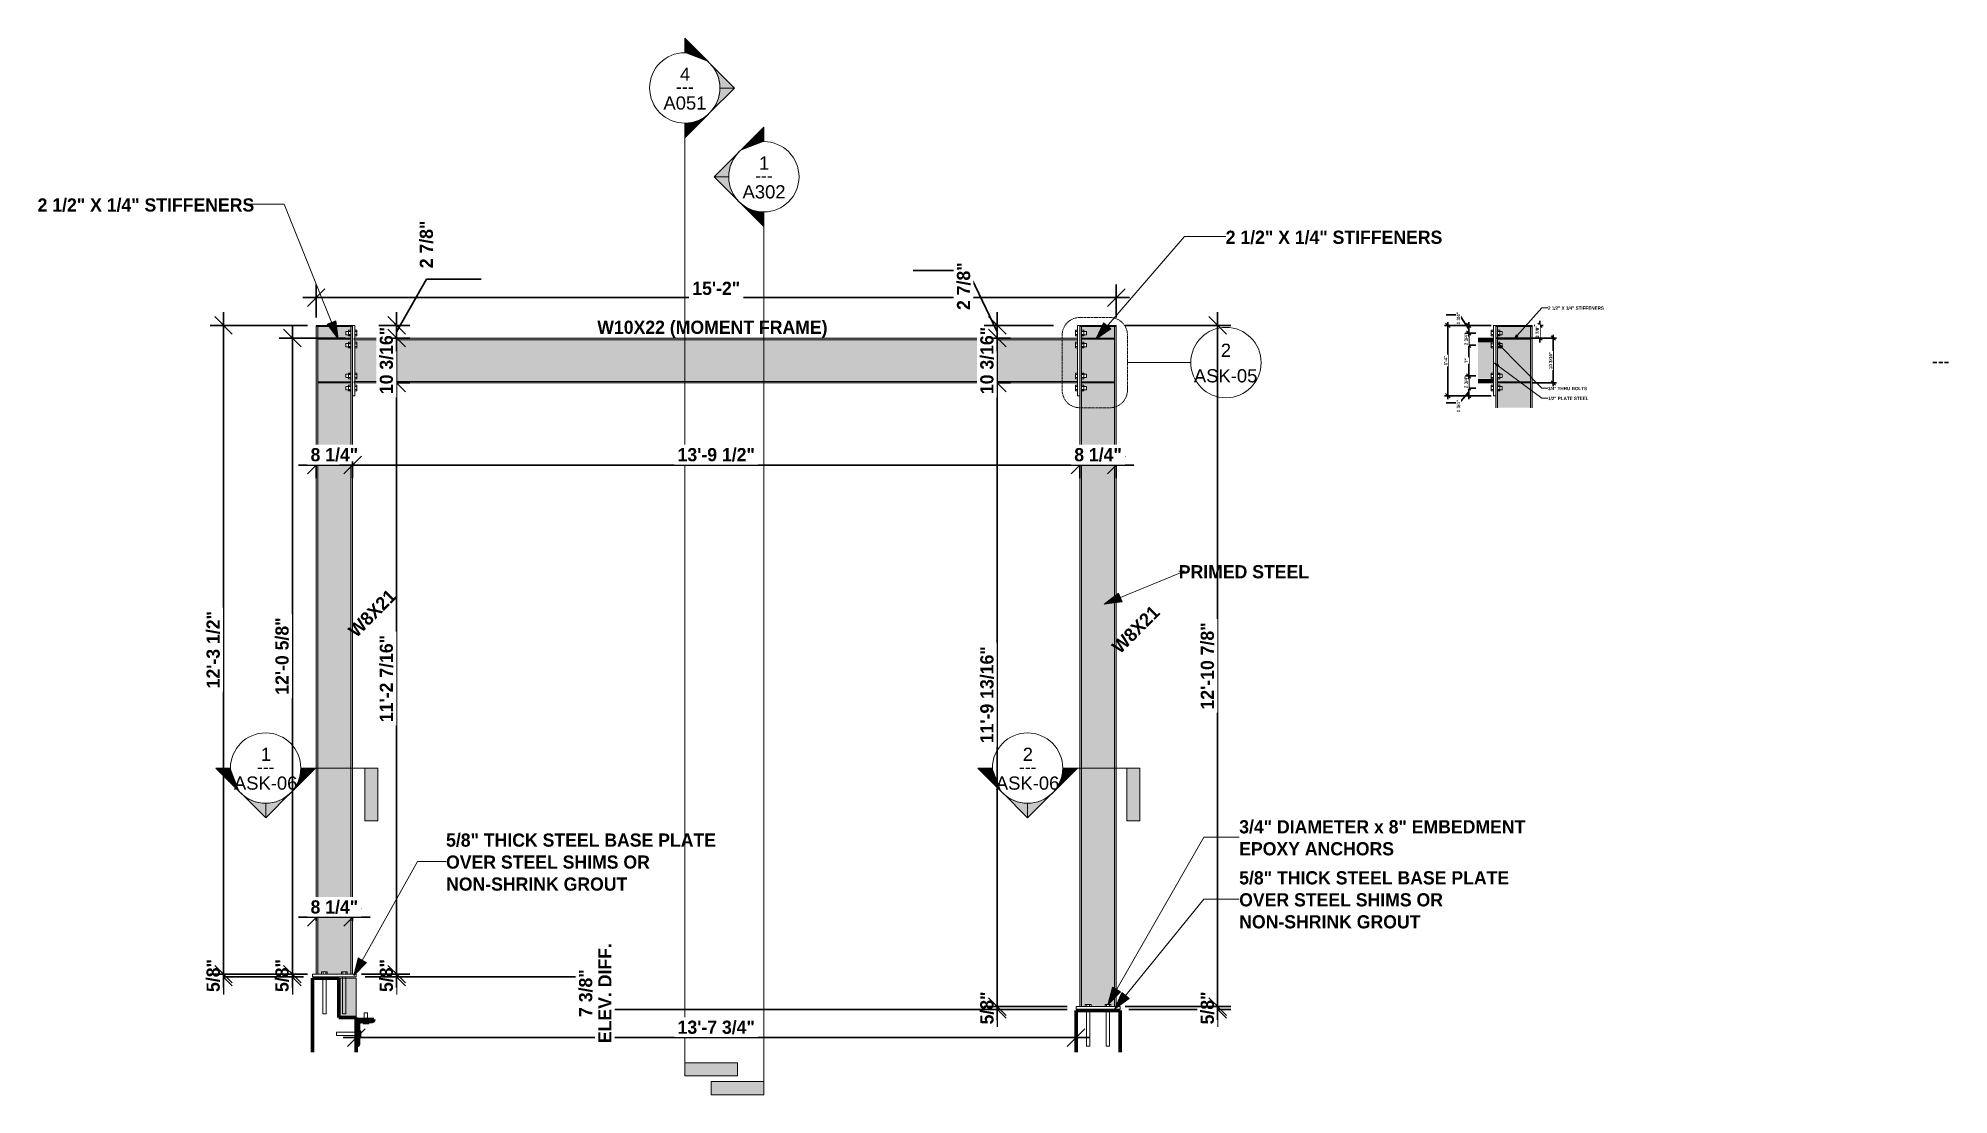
# Model space of a CAD drawing. Header units: inches. Extents: x -8939 to -8174, y -29 to 1319.
# Drawn here: x -8938.9 to -8504.3, y -28.5 to 211.7 of the extents above.
import ezdxf

# ---------------------------------------------------------------- set-up
doc = ezdxf.new("R2010")
doc.units = ezdxf.units.IN
doc.header["$MEASUREMENT"] = 0
doc.linetypes.add('Dash Dot 3_16_', pattern=[0.3125, 0.1875, -0.0625, 0, -0.0625])
for name, color, linetype, lineweight in [('A-ANNO-DIMS-1', 211, 'Continuous', 30), ('A-ANNO-SYMB', 150, 'Continuous', 9), ('A-ANNO-SYMB-1', 150, 'Dash Dot 3_16_', 9), ('A-GENM', 5, 'Continuous', 9), ('G-ANNO-SYMB', 111, 'Continuous', 9), ('G-ANNO-TEXT', 231, 'Continuous', 9), ('S-BEAM', 12, 'Continuous', 9), ('S-BEAM-1', 63, 'Continuous', 9), ('S-BEAM-2', 12, 'Continuous', 70), ('S-BEAM-IDEN', 2, 'Continuous', 9), ('S-COLS', 52, 'Continuous', 9), ('S-COLS-1', 22, 'Continuous', 9), ('S-COLS-IDEN', 171, 'Continuous', 9), ('S-FNDN', 32, 'Continuous', 18), ('S-FNDN-2', 32, 'Continuous', 70), ('S-FSTN', 2, 'Continuous', 9)]:
    doc.layers.add(name, color=color, linetype=linetype, lineweight=lineweight)
doc.layers.add('S-FNDN-1', color=235, linetype='Continuous', lineweight=18, transparency=0.4)
doc.styles.add('Arial', font='arial.ttf', dxfattribs={"height": 3})
doc.styles.add('Century Gothic', font='ufonts.com_century-gothic.ttf', dxfattribs={"height": 3})
doc.styles.add('Century Gothic_B', font='GOTHICB.TTF', dxfattribs={"height": 3})
doc.styles.add('Century Gothic_B_1', font='GOTHICB.TTF', dxfattribs={"height": 0.75})
doc.dimstyles.new('OD__1_16__Tol__', dxfattribs={"dimscale": 12, "dimtxt": 3.132505, "dimasz": 0.333333, "dimexe": 0.25, "dimexo": 0.166667, "dimgap": 0.041667, "dimtad": 1, "dimdec": 4, "dimrnd": 0.0625, "dimzin": 3, "dimdsep": 46, "dimlunit": 4, "dimtxsty": 'Century Gothic_B', "dimblk1": 'OBLIQUE', "dimblk2": 'OBLIQUE', "dimsah": 1, "dimcen": 0.09, "dimdle": 0.25, "dimazin": 0, "dimtfac": 1, "dimtdec": 4, "dimtix": 1, "dimtmove": 0, "dimatfit": 3, "dimfxl": 1, "dimtvp": 1, "dimtfill": 1, "dimfrac": 2, "dimtolj": 1, "dimtzin": 0, "dimlwd": 30, "dimlwe": 30, "dimarcsym": 2})
doc.dimstyles.new('OD__1_16__Tol___1', dxfattribs={"dimscale": 12, "dimtxt": 3.132505, "dimasz": 0.333333, "dimexe": 0.25, "dimexo": 0.166667, "dimgap": 0.041667, "dimtad": 1, "dimdec": 4, "dimrnd": 0.0625, "dimzin": 3, "dimdsep": 46, "dimlunit": 4, "dimtxsty": 'Century Gothic_B', "dimblk1": 'OBLIQUE', "dimblk2": 'OBLIQUE', "dimsah": 1, "dimcen": 0.09, "dimdle": 0.25, "dimazin": 0, "dimtfac": 1, "dimtdec": 4, "dimtix": 1, "dimtmove": 1, "dimatfit": 3, "dimfxl": 1, "dimtvp": 1, "dimtfill": 1, "dimfrac": 2, "dimtolj": 1, "dimtzin": 0, "dimlwd": 30, "dimlwe": 30, "dimarcsym": 2})
doc.dimstyles.new('OD__1_16__Tol___2', dxfattribs={"dimscale": 12, "dimtxt": 0.783126, "dimasz": 0.083333, "dimexe": 0.0625, "dimexo": 0.041667, "dimgap": 0.010417, "dimtad": 1, "dimdec": 4, "dimrnd": 0.0625, "dimzin": 3, "dimdsep": 46, "dimlunit": 4, "dimtxsty": 'Century Gothic_B_1', "dimblk1": 'OBLIQUE', "dimblk2": 'OBLIQUE', "dimsah": 1, "dimcen": 0.09, "dimdle": 0.0625, "dimazin": 0, "dimtfac": 1, "dimtdec": 4, "dimtix": 1, "dimtmove": 1, "dimatfit": 3, "dimfxl": 1, "dimtvp": 1, "dimtfill": 1, "dimfrac": 2, "dimtolj": 1, "dimtzin": 0, "dimlwd": 30, "dimlwe": 30, "dimarcsym": 2})
doc.dimstyles.new('OD__1_16__Tol___3', dxfattribs={"dimscale": 12, "dimtxt": 0.783126, "dimasz": 0.083333, "dimexe": 0.0625, "dimexo": 0.041667, "dimgap": 0.010417, "dimtad": 1, "dimdec": 4, "dimrnd": 0.0625, "dimzin": 3, "dimdsep": 46, "dimlunit": 4, "dimtxsty": 'Century Gothic_B_1', "dimblk1": 'OBLIQUE', "dimblk2": 'OBLIQUE', "dimsah": 1, "dimcen": 0.09, "dimdle": 0.0625, "dimazin": 0, "dimtfac": 1, "dimtdec": 4, "dimtix": 1, "dimtmove": 0, "dimatfit": 3, "dimfxl": 1, "dimtvp": 1, "dimtfill": 1, "dimfrac": 2, "dimtolj": 1, "dimtzin": 0, "dimlwd": 30, "dimlwe": 30, "dimarcsym": 2})

msp = doc.modelspace()

# ---------------------------------------------------------------- texts
at = {"layer": 'A-ANNO-SYMB', "char_height": 3, "attachment_point": 1, "style": 'Arial'}
for s, insert, width in [('2', (-8669.88752, 142.22683), 2.828), ('ASK-05', (-8676.01035, 136.4321), 17.675)]:
    msp.add_mtext(s, dxfattribs=dict(at, insert=insert, width=width))
at = {"layer": 'G-ANNO-SYMB', "char_height": 3, "attachment_point": 1}
for s, insert, width, style in [('4', (-8792.95285, 205.00398), 2.828, 'Arial'), ('---', (-8793.83662, 202.16841), 5.151, 'Century Gothic'), ('A051', (-8796.70088, 198.45856), 11.918, 'Arial'), ('1', (-8774.95285, 184.8008), 2.828, 'Arial'), ('A302', (-8778.70088, 178.25539), 11.918, 'Arial'), ('---', (-8775.83662, 181.96524), 5.151, 'Century Gothic')]:
    msp.add_mtext(s, dxfattribs=dict(at, insert=insert, width=width, style=style))
at = {"layer": 'G-ANNO-TEXT', "attachment_point": 1}
for s, insert, char_height, width, style in [('2 1/2" X 1/4" STIFFENERS', (-8939.08549, 175.2746), 3, 58.277, 'Century Gothic_B'), ('2 1/2" X 1/4" STIFFENERS', (-8668.77772, 167.92968), 3, 58.277, 'Century Gothic_B'), ('2 1/2" X 1/4" STIFFENERS', (-8595.45237, 150.69356), 0.75, 14.56925, 'Century Gothic_B_1'), ('3/4" THRU BOLTS', (-8595.45237, 132.41435), 0.75, 9.82225, 'Century Gothic_B_1'), ('1/2" PLATE STEEL', (-8595.45237, 130.15218), 0.75, 9.797, 'Century Gothic_B_1'), ('PRIMED STEEL', (-8679.45676, 91.87614), 3, 32.32, 'Century Gothic_B'), ('5/8" THICK STEEL BASE PLATE', (-8846.15183, 30.86055), 3, 68.68, 'Century Gothic_B'), ('3/4" DIAMETER x 8" EMBEDMENT', (-8665.70249, 33.8894), 3, 77.568, 'Century Gothic_B'), ('EPOXY ANCHORS', (-8665.70249, 28.8894), 3, 43.531, 'Century Gothic_B'), ('OVER STEEL SHIMS OR', (-8846.15183, 25.86055), 3, 52.924, 'Century Gothic_B'), ('5/8" THICK STEEL BASE PLATE', (-8665.70249, 22.28213), 3, 68.68, 'Century Gothic_B'), ('NON-SHRINK GROUT', (-8846.15183, 20.86055), 3, 50.5, 'Century Gothic_B'), ('OVER STEEL SHIMS OR', (-8665.70249, 17.28213), 3, 52.924, 'Century Gothic_B'), ('NON-SHRINK GROUT', (-8665.70249, 12.28213), 3, 50.5, 'Century Gothic_B')]:
    msp.add_mtext(s, dxfattribs=dict(at, insert=insert, char_height=char_height, width=width, style=style))
at = {"layer": 'S-COLS-IDEN', "insert": (-8694.93676, 73.65881), "char_height": 3, "width": 16.968, "attachment_point": 1, "rotation": 45, "style": 'Century Gothic_B'}
msp.add_mtext('W8X21', dxfattribs=at)

# ---------------------------------------------------------------- blocks, each defined once
blk = doc.blocks.new('W-Wide Flange - W10X22 _MOMENT FRAME_-2399009-STRUCTURE - MOMENT FRAME _1_ - ELEVATION')
at = {"layer": 'S-BEAM-1'}
for points in [[(-8702.46, 143.14), (-8702.46, 143.5), (-8867.05, 143.5), (-8867.05, 143.14), (-8703.62, 143.14)], [(-8859.08, 142.56), (-8702.46, 142.56), (-8702.46, 143.14), (-8866.93, 143.14), (-8866.93, 142.56), (-8865.42, 142.56)], [(-8865.42, 134.24), (-8702.96, 134.25), (-8702.96, 135.55), (-8702.46, 135.55), (-8702.46, 141.25), (-8702.96, 141.25), (-8702.96, 142.55), (-8866.43, 142.55), (-8866.43, 141.25), (-8866.93, 141.25), (-8866.93, 135.55), (-8866.43, 135.55), (-8866.43, 134.25), (-8866.21, 134.24)], [(-8702.46, 133.3), (-8702.46, 133.66), (-8867.05, 133.66), (-8867.05, 133.3), (-8703.62, 133.3)], [(-8859.08, 133.66), (-8702.46, 133.66), (-8702.46, 134.24), (-8866.93, 134.24), (-8866.93, 133.66), (-8865.42, 133.66)]]:
    blk.add_hatch(color=256, dxfattribs=at).paths.add_polyline_path(points, flags=0)
at = {"layer": 'S-BEAM'}
for p, q in [((-8867.05, 143.14), (-8867.05, 143.5)), ((-8867.05, 143.5), (-8702.46, 143.5)), ((-8702.46, 143.5), (-8702.46, 143.14)), ((-8867.05, 143.14), (-8702.46, 143.14)), ((-8867.05, 133.3), (-8867.05, 133.66)), ((-8867.05, 133.66), (-8702.46, 133.66)), ((-8867.05, 133.3), (-8702.46, 133.3)), ((-8702.46, 133.66), (-8702.46, 133.3))]:
    blk.add_line(p, q, dxfattribs=at)
blk = doc.blocks.new('L-Angle - L6X4X1_2-2344438-STRUCTURE - MOMENT FRAME _1_ - ELEVATION')
at = {"layer": 'S-BEAM'}
h = blk.add_hatch(dxfattribs=at)
h.set_pattern_fill('FP_1', color=256, style=0, pattern_type=2)
h.set_pattern_definition([(45, (-8602.267, 124.938), (-3.16784, 3.16784), []), (45, (-8602.267, 129.738), (-3.16784, 3.16784), [])])
h.paths.add_polyline_path([(-8866.57, -17.42), (-8866.22, -17.27), (-8866.07, -16.92), (-8866.07, -12.42), (-8865.92, -12.06), (-8865.57, -11.92), (-8863.07, -11.92), (-8862.72, -11.77), (-8862.57, -11.42), (-8866.57, -11.42), (-8866.57, -13.29)], flags=0)
at = {"layer": 'S-BEAM-2'}
for p, q in [((-8862.57, -11.42), (-8866.57, -11.42)), ((-8866.57, -11.42), (-8866.57, -17.42)), ((-8866.07, -16.92), (-8866.07, -12.42)), ((-8865.57, -11.92), (-8863.07, -11.92))]:
    blk.add_line(p, q, dxfattribs=at)
for centre, start, end in [((-8865.57, -12.42), 90, 180), ((-8863.07, -11.42), 270, 360), ((-8866.57, -16.92), 270, 360)]:
    blk.add_arc(centre, 0.5, start, end, dxfattribs=at)
blk = doc.blocks.new('051200 - Structural Steel Framing - Base Plate - 4 holes - 2-1954473-STRUCTURE - MOMENT FRAME _1_ - ELEVATION')
at = {"layer": 'A-GENM'}
for p, q in [((-8700.72, -8), (-8700.39, -8)), ((-8700.72, -8.5), (-8700.72, -8)), ((-8700.39, -8), (-8699.74, -8)), ((-8700.39, -8.5), (-8700.39, -8)), ((-8699.74, -8), (-8699.42, -8)), ((-8699.74, -8.5), (-8699.74, -8)), ((-8699.42, -8.5), (-8699.42, -8)), ((-8696.22, -8), (-8695.89, -8)), ((-8696.22, -8.5), (-8696.22, -8)), ((-8695.89, -8), (-8695.24, -8)), ((-8695.89, -8.5), (-8695.89, -8)), ((-8695.24, -8), (-8694.92, -8)), ((-8695.24, -8.5), (-8695.24, -8)), ((-8694.92, -8.5), (-8694.92, -8)), ((-8700.44, -9.13), (-8700.44, -9.38)), ((-8700.44, -9.38), (-8700.44, -17.5)), ((-8699.69, -9.38), (-8699.69, -9.13)), ((-8699.69, -17.5), (-8699.69, -9.38)), ((-8695.94, -9.13), (-8695.94, -9.38)), ((-8695.94, -9.38), (-8695.94, -17.5)), ((-8695.19, -9.38), (-8695.19, -9.13)), ((-8695.19, -17.5), (-8695.19, -9.38)), ((-8700.07, -17.5), (-8700.44, -17.5)), ((-8699.69, -17.5), (-8700.07, -17.5)), ((-8695.57, -17.5), (-8695.94, -17.5)), ((-8695.19, -17.5), (-8695.57, -17.5))]:
    blk.add_line(p, q, dxfattribs=at)
at = {"layer": 'S-BEAM'}
for p, q in [((-8702.82, -8.5), (-8692.82, -8.5)), ((-8702.82, -9.13), (-8702.82, -8.5)), ((-8692.82, -8.5), (-8692.82, -9.13)), ((-8692.82, -9.13), (-8702.82, -9.13))]:
    blk.add_line(p, q, dxfattribs=at)
blk = doc.blocks.new('051200 - Structural Steel Framing - Base Plate - 4 holes - 2-V1-STRUCTURE - MOMENT FRAME _1_ - ELEVATION')
at = {"layer": 'A-GENM'}
for p, q in [((-8874.47, -0.62), (-8874.14, -0.62)), ((-8874.47, -1.13), (-8874.47, -0.62)), ((-8874.19, -1.75), (-8874.19, -2)), ((-8874.19, -2), (-8874.19, -10.13)), ((-8874.14, -0.62), (-8873.49, -0.62)), ((-8874.14, -1.13), (-8874.14, -0.62)), ((-8873.49, -0.62), (-8873.17, -0.62)), ((-8873.49, -1.13), (-8873.49, -0.62)), ((-8873.44, -2), (-8873.44, -1.75)), ((-8873.44, -10.13), (-8873.44, -2)), ((-8873.17, -1.13), (-8873.17, -0.62)), ((-8869.97, -0.62), (-8869.64, -0.62)), ((-8869.97, -1.13), (-8869.97, -0.62)), ((-8869.69, -1.75), (-8869.69, -2)), ((-8869.69, -2), (-8869.69, -10.13)), ((-8869.64, -0.62), (-8868.99, -0.62)), ((-8869.64, -1.13), (-8869.64, -0.62)), ((-8868.99, -0.62), (-8868.67, -0.62)), ((-8868.99, -1.13), (-8868.99, -0.62)), ((-8868.94, -2), (-8868.94, -1.75)), ((-8868.94, -10.13), (-8868.94, -2)), ((-8868.67, -1.13), (-8868.67, -0.62)), ((-8873.82, -10.13), (-8874.19, -10.13)), ((-8873.44, -10.13), (-8873.82, -10.13)), ((-8869.32, -10.13), (-8869.69, -10.13)), ((-8868.94, -10.13), (-8869.32, -10.13))]:
    blk.add_line(p, q, dxfattribs=at)
at = {"layer": 'S-BEAM'}
for p, q in [((-8876.57, -1.13), (-8866.57, -1.13)), ((-8876.57, -1.75), (-8876.57, -1.13)), ((-8866.57, -1.75), (-8876.57, -1.75)), ((-8866.57, -1.13), (-8866.57, -1.75))]:
    blk.add_line(p, q, dxfattribs=at)
blk = doc.blocks.new('050523 - W_P_C - Fastenings - Lag Bolt or Thru Bolt - 3_4_ x 2_-2254118-STRUCTURE - MOMENT FRAME _1_ - ELEVATION')
at = {"layer": 'A-GENM'}
for p, q in [((-8865.05, -11.92), (-8865.05, -12.42)), ((-8864.73, -12.42), (-8865.05, -12.42)), ((-8864.73, -11.92), (-8864.73, -12.42)), ((-8864.08, -12.42), (-8864.73, -12.42)), ((-8864.08, -12.42), (-8864.08, -11.92)), ((-8863.75, -12.42), (-8864.08, -12.42)), ((-8863.75, -11.92), (-8863.75, -12.42))]:
    blk.add_line(p, q, dxfattribs=at)
at = {"layer": 'S-FSTN'}
for p, q in [((-8864.78, -9.92), (-8864.78, -11.42)), ((-8864.78, -9.92), (-8864.4, -9.92)), ((-8864.4, -9.92), (-8864.03, -9.92)), ((-8864.03, -11.42), (-8864.03, -9.92))]:
    blk.add_line(p, q, dxfattribs=at)
blk = doc.blocks.new('050523 - W_P_C - Fastenings - Lag Bolt or Thru Bolt - 3_4_ x 5_-2254114-STRUCTURE - MOMENT FRAME _1_ - ELEVATION')
at = {"layer": 'A-GENM'}
for p, q in [((-8866.07, -14.02), (-8865.57, -14.02)), ((-8865.57, -14.34), (-8866.07, -14.34)), ((-8866.07, -14.99), (-8865.57, -14.99)), ((-8866.07, -15.32), (-8865.57, -15.32)), ((-8865.57, -14.02), (-8865.57, -14.34)), ((-8865.57, -14.34), (-8865.57, -14.99)), ((-8865.57, -14.99), (-8865.57, -15.32))]:
    blk.add_line(p, q, dxfattribs=at)
at = {"layer": 'S-FSTN'}
for p, q in [((-8866.57, -14.29), (-8871.07, -14.29)), ((-8871.07, -14.67), (-8871.07, -14.29)), ((-8871.07, -15.04), (-8871.07, -14.67)), ((-8871.07, -15.04), (-8866.57, -15.04))]:
    blk.add_line(p, q, dxfattribs=at)
blk = doc.blocks.new('051200 - Structural Steel Framing - Moment Frame - Bolted - 1-2290656-STRUCTURE - MOMENT FRAME _1_ - ELEVATION')
at = {"layer": 'A-GENM'}
for p, q in [((-8702.96, 144.97), (-8702.96, 145.3)), ((-8702.46, 145.3), (-8702.96, 145.3)), ((-8702.96, 144.32), (-8702.96, 144.97)), ((-8702.46, 144.97), (-8702.96, 144.97)), ((-8702.96, 144), (-8702.96, 144.32)), ((-8702.46, 144.32), (-8702.96, 144.32)), ((-8702.46, 144), (-8702.96, 144)), ((-8701.56, 145.3), (-8701.06, 145.3)), ((-8700.46, 145.02), (-8701.56, 145.02)), ((-8701.56, 144.97), (-8701.06, 144.97)), ((-8701.56, 144.32), (-8701.06, 144.32)), ((-8701.56, 144.27), (-8700.46, 144.27)), ((-8701.56, 144), (-8701.06, 144)), ((-8701.06, 145.3), (-8701.06, 144.97)), ((-8701.06, 144.97), (-8701.06, 144.32)), ((-8701.06, 144.32), (-8701.06, 144)), ((-8700.46, 145.02), (-8700.46, 144.65)), ((-8700.46, 144.65), (-8700.46, 144.27)), ((-8702.96, 142.22), (-8702.96, 142.55)), ((-8702.46, 142.55), (-8702.96, 142.55)), ((-8702.96, 141.57), (-8702.96, 142.22)), ((-8702.46, 142.22), (-8702.96, 142.22)), ((-8702.96, 141.25), (-8702.96, 141.57)), ((-8702.46, 141.57), (-8702.96, 141.57)), ((-8702.46, 141.25), (-8702.96, 141.25)), ((-8701.56, 142.55), (-8701.06, 142.55)), ((-8700.46, 142.27), (-8701.56, 142.27)), ((-8701.56, 142.22), (-8701.06, 142.22)), ((-8701.56, 141.57), (-8701.06, 141.57)), ((-8701.56, 141.52), (-8700.46, 141.52)), ((-8701.56, 141.25), (-8701.06, 141.25)), ((-8701.06, 142.55), (-8701.06, 142.22)), ((-8701.06, 142.22), (-8701.06, 141.57)), ((-8701.06, 141.57), (-8701.06, 141.25)), ((-8700.46, 142.27), (-8700.46, 141.9)), ((-8700.46, 141.9), (-8700.46, 141.52)), ((-8702.96, 135.22), (-8702.96, 135.55)), ((-8702.46, 135.55), (-8702.96, 135.55)), ((-8702.96, 134.57), (-8702.96, 135.22)), ((-8702.46, 135.22), (-8702.96, 135.22)), ((-8701.56, 135.55), (-8701.06, 135.55)), ((-8700.46, 135.27), (-8701.56, 135.27)), ((-8701.56, 135.22), (-8701.06, 135.22)), ((-8701.06, 135.55), (-8701.06, 135.22)), ((-8701.06, 135.22), (-8701.06, 134.57)), ((-8700.46, 135.27), (-8700.46, 134.9)), ((-8700.46, 134.9), (-8700.46, 134.52)), ((-8702.96, 134.25), (-8702.96, 134.57)), ((-8702.46, 134.57), (-8702.96, 134.57)), ((-8702.46, 134.25), (-8702.96, 134.25)), ((-8702.96, 132.47), (-8702.96, 132.8)), ((-8702.46, 132.8), (-8702.96, 132.8)), ((-8702.96, 131.82), (-8702.96, 132.47)), ((-8702.46, 132.47), (-8702.96, 132.47)), ((-8702.96, 131.5), (-8702.96, 131.82)), ((-8702.46, 131.82), (-8702.96, 131.82)), ((-8702.46, 131.5), (-8702.96, 131.5)), ((-8701.56, 134.57), (-8701.06, 134.57)), ((-8701.56, 134.52), (-8700.46, 134.52)), ((-8701.56, 134.25), (-8701.06, 134.25)), ((-8701.56, 132.8), (-8701.06, 132.8)), ((-8700.46, 132.52), (-8701.56, 132.52)), ((-8701.56, 132.47), (-8701.06, 132.47)), ((-8701.56, 131.82), (-8701.06, 131.82)), ((-8701.56, 131.77), (-8700.46, 131.77)), ((-8701.56, 131.5), (-8701.06, 131.5)), ((-8701.06, 134.57), (-8701.06, 134.25)), ((-8701.06, 132.8), (-8701.06, 132.47)), ((-8701.06, 132.47), (-8701.06, 131.82)), ((-8701.06, 131.82), (-8701.06, 131.5)), ((-8700.46, 132.52), (-8700.46, 132.15)), ((-8700.46, 132.15), (-8700.46, 131.77))]:
    blk.add_line(p, q, dxfattribs=at)
at = {"layer": 'S-FSTN'}
for p, q in [((-8702.46, 143.5), (-8702.46, 146.4)), ((-8702.46, 146.4), (-8701.96, 146.4)), ((-8701.96, 146.4), (-8693.68, 146.4)), ((-8701.96, 146.15), (-8701.96, 146.4)), ((-8701.96, 146.4), (-8701.96, 130.4)), ((-8693.68, 146.15), (-8701.96, 146.15)), ((-8701.56, 143.5), (-8694.08, 143.5)), ((-8701.56, 143.25), (-8701.56, 143.5)), ((-8694.08, 143.5), (-8694.08, 143.25)), ((-8693.68, 146.4), (-8693.68, 146.15)), ((-8702.46, 133.66), (-8702.46, 143.14)), ((-8694.08, 143.25), (-8701.56, 143.25)), ((-8702.46, 130.4), (-8702.46, 133.3)), ((-8701.56, 133.55), (-8694.08, 133.55)), ((-8701.56, 133.3), (-8701.56, 133.55)), ((-8694.08, 133.3), (-8701.56, 133.3)), ((-8694.08, 133.55), (-8694.08, 133.3)), ((-8701.96, 130.4), (-8702.46, 130.4))]:
    blk.add_line(p, q, dxfattribs=at)
blk = doc.blocks.new('051200 - Structural Steel Framing - Moment Frame - Bolted - 1-2398473-STRUCTURE - MOMENT FRAME _1_ - ELEVATION')
at = {"layer": 'A-GENM'}
for p, q in [((-8867.83, 145.02), (-8868.93, 145.02)), ((-8868.93, 144.65), (-8868.93, 145.02)), ((-8868.93, 144.27), (-8868.93, 144.65)), ((-8868.93, 144.27), (-8867.83, 144.27)), ((-8868.33, 144.97), (-8868.33, 145.3)), ((-8868.33, 145.3), (-8867.83, 145.3)), ((-8868.33, 144.32), (-8868.33, 144.97)), ((-8868.33, 144.97), (-8867.83, 144.97)), ((-8868.33, 144), (-8868.33, 144.32)), ((-8868.33, 144.32), (-8867.83, 144.32)), ((-8868.33, 144), (-8867.83, 144)), ((-8866.43, 145.3), (-8866.93, 145.3)), ((-8866.43, 144.97), (-8866.93, 144.97)), ((-8866.43, 144.32), (-8866.93, 144.32)), ((-8866.43, 144), (-8866.93, 144)), ((-8866.43, 145.3), (-8866.43, 144.97)), ((-8866.43, 144.97), (-8866.43, 144.32)), ((-8866.43, 144.32), (-8866.43, 144)), ((-8867.83, 142.27), (-8868.93, 142.27)), ((-8868.93, 141.9), (-8868.93, 142.27)), ((-8868.93, 141.52), (-8868.93, 141.9)), ((-8868.93, 141.52), (-8867.83, 141.52)), ((-8868.33, 142.22), (-8868.33, 142.55)), ((-8868.33, 142.55), (-8867.83, 142.55)), ((-8868.33, 141.57), (-8868.33, 142.22)), ((-8868.33, 142.22), (-8867.83, 142.22)), ((-8868.33, 141.25), (-8868.33, 141.57)), ((-8868.33, 141.57), (-8867.83, 141.57)), ((-8868.33, 141.25), (-8867.83, 141.25)), ((-8866.43, 142.55), (-8866.93, 142.55)), ((-8866.43, 142.22), (-8866.93, 142.22)), ((-8866.43, 141.57), (-8866.93, 141.57)), ((-8866.43, 141.25), (-8866.93, 141.25)), ((-8866.43, 142.55), (-8866.43, 142.22)), ((-8866.43, 142.22), (-8866.43, 141.57)), ((-8866.43, 141.57), (-8866.43, 141.25)), ((-8867.83, 135.27), (-8868.93, 135.27)), ((-8868.93, 134.9), (-8868.93, 135.27)), ((-8868.93, 134.52), (-8868.93, 134.9)), ((-8868.33, 135.22), (-8868.33, 135.55)), ((-8868.33, 135.55), (-8867.83, 135.55)), ((-8868.33, 134.57), (-8868.33, 135.22)), ((-8868.33, 135.22), (-8867.83, 135.22)), ((-8866.43, 135.55), (-8866.93, 135.55)), ((-8866.43, 135.22), (-8866.93, 135.22)), ((-8866.43, 135.55), (-8866.43, 135.22)), ((-8866.43, 135.22), (-8866.43, 134.57)), ((-8868.93, 134.52), (-8867.83, 134.52)), ((-8867.83, 132.52), (-8868.93, 132.52)), ((-8868.93, 132.15), (-8868.93, 132.52)), ((-8868.93, 131.77), (-8868.93, 132.15)), ((-8868.93, 131.77), (-8867.83, 131.77)), ((-8868.33, 134.25), (-8868.33, 134.57)), ((-8868.33, 134.57), (-8867.83, 134.57)), ((-8868.33, 134.25), (-8867.83, 134.25)), ((-8868.33, 132.47), (-8868.33, 132.8)), ((-8868.33, 132.8), (-8867.83, 132.8)), ((-8868.33, 131.82), (-8868.33, 132.47)), ((-8868.33, 132.47), (-8867.83, 132.47)), ((-8868.33, 131.5), (-8868.33, 131.82)), ((-8868.33, 131.82), (-8867.83, 131.82)), ((-8868.33, 131.5), (-8867.83, 131.5)), ((-8866.43, 134.57), (-8866.93, 134.57)), ((-8866.43, 134.25), (-8866.93, 134.25)), ((-8866.43, 132.8), (-8866.93, 132.8)), ((-8866.43, 132.47), (-8866.93, 132.47)), ((-8866.43, 131.82), (-8866.93, 131.82)), ((-8866.43, 131.5), (-8866.93, 131.5)), ((-8866.43, 134.57), (-8866.43, 134.25)), ((-8866.43, 132.8), (-8866.43, 132.47)), ((-8866.43, 132.47), (-8866.43, 131.82)), ((-8866.43, 131.82), (-8866.43, 131.5))]:
    blk.add_line(p, q, dxfattribs=at)
at = {"layer": 'S-FSTN'}
for p, q in [((-8875.71, 146.4), (-8867.43, 146.4)), ((-8875.71, 146.15), (-8875.71, 146.4)), ((-8867.43, 146.15), (-8875.71, 146.15)), ((-8875.31, 143.5), (-8867.83, 143.5)), ((-8875.31, 143.25), (-8875.31, 143.5)), ((-8867.83, 143.5), (-8867.83, 143.25)), ((-8867.43, 146.4), (-8867.43, 146.15)), ((-8867.43, 130.4), (-8867.43, 146.4)), ((-8867.43, 146.4), (-8866.93, 146.4)), ((-8866.93, 146.4), (-8866.93, 143.5)), ((-8867.83, 143.25), (-8875.31, 143.25)), ((-8866.93, 143.14), (-8866.93, 133.66)), ((-8875.31, 133.55), (-8867.83, 133.55)), ((-8875.31, 133.3), (-8875.31, 133.55)), ((-8867.83, 133.3), (-8875.31, 133.3)), ((-8867.83, 133.55), (-8867.83, 133.3)), ((-8866.93, 133.3), (-8866.93, 130.4)), ((-8866.93, 130.4), (-8867.43, 130.4))]:
    blk.add_line(p, q, dxfattribs=at)
blk = doc.blocks.new('W-Wide Flange - W10X22 _MOMENT FRAME_-2399009-DETAIL - MOMENT FRAME _1_ - HEAD')
at = {"layer": 'S-BEAM-1'}
for points in [[(-8704.13, 143.14), (-8702.46, 143.14), (-8702.46, 143.5), (-8705.99, 143.5), (-8705.99, 143.14)], [(-8704.13, 142.56), (-8702.46, 142.56), (-8702.46, 143.14), (-8705.99, 143.14), (-8705.99, 142.56)], [(-8704.13, 134.24), (-8702.46, 134.24), (-8702.46, 134.25), (-8702.96, 134.25), (-8702.96, 135.55), (-8702.46, 135.55), (-8702.46, 141.25), (-8702.96, 141.25), (-8702.96, 142.55), (-8702.46, 142.55), (-8702.46, 142.56), (-8705.99, 142.56), (-8705.99, 134.24)], [(-8705.99, 133.66), (-8702.46, 133.66), (-8702.46, 134.24), (-8705.99, 134.23), (-8705.99, 133.66)], [(-8704.13, 133.3), (-8702.46, 133.3), (-8702.46, 133.66), (-8705.99, 133.66), (-8705.99, 133.3)]]:
    blk.add_hatch(color=256, dxfattribs=at).paths.add_polyline_path(points, flags=0)
at = {"layer": 'S-BEAM'}
for p, q in [((-8705.99, 143.5), (-8702.46, 143.5)), ((-8702.46, 143.5), (-8702.46, 143.14)), ((-8705.99, 143.14), (-8702.46, 143.14)), ((-8705.99, 133.66), (-8702.46, 133.66)), ((-8705.99, 133.3), (-8702.46, 133.3)), ((-8702.46, 133.66), (-8702.46, 133.3))]:
    blk.add_line(p, q, dxfattribs=at)
blk = doc.blocks.new('051200 - Structural Steel Framing - Moment Frame - Bolted - 1-2290656-DETAIL - MOMENT FRAME _1_ - HEAD')
at = {"layer": 'A-GENM'}
for p, q in [((-8702.96, 144.97), (-8702.96, 145.3)), ((-8702.46, 145.3), (-8702.96, 145.3)), ((-8702.96, 144.32), (-8702.96, 144.97)), ((-8702.46, 144.97), (-8702.96, 144.97)), ((-8702.96, 144), (-8702.96, 144.32)), ((-8702.46, 144.32), (-8702.96, 144.32)), ((-8702.46, 144), (-8702.96, 144)), ((-8701.56, 145.3), (-8701.06, 145.3)), ((-8700.46, 145.02), (-8701.56, 145.02)), ((-8701.56, 144.97), (-8701.06, 144.97)), ((-8701.56, 144.32), (-8701.06, 144.32)), ((-8701.56, 144.27), (-8700.46, 144.27)), ((-8701.56, 144), (-8701.06, 144)), ((-8701.06, 145.3), (-8701.06, 144.97)), ((-8701.06, 144.97), (-8701.06, 144.32)), ((-8701.06, 144.32), (-8701.06, 144)), ((-8700.46, 145.02), (-8700.46, 144.65)), ((-8700.46, 144.65), (-8700.46, 144.27)), ((-8702.96, 142.22), (-8702.96, 142.55)), ((-8702.46, 142.55), (-8702.96, 142.55)), ((-8702.96, 141.57), (-8702.96, 142.22)), ((-8702.46, 142.22), (-8702.96, 142.22)), ((-8702.96, 141.25), (-8702.96, 141.57)), ((-8702.46, 141.57), (-8702.96, 141.57)), ((-8702.46, 141.25), (-8702.96, 141.25)), ((-8701.56, 142.55), (-8701.06, 142.55)), ((-8700.46, 142.27), (-8701.56, 142.27)), ((-8701.56, 142.22), (-8701.06, 142.22)), ((-8701.56, 141.57), (-8701.06, 141.57)), ((-8701.56, 141.52), (-8700.46, 141.52)), ((-8701.56, 141.25), (-8701.06, 141.25)), ((-8701.06, 142.55), (-8701.06, 142.22)), ((-8701.06, 142.22), (-8701.06, 141.57)), ((-8701.06, 141.57), (-8701.06, 141.25)), ((-8700.46, 142.27), (-8700.46, 141.9)), ((-8700.46, 141.9), (-8700.46, 141.52)), ((-8702.96, 135.22), (-8702.96, 135.55)), ((-8702.46, 135.55), (-8702.96, 135.55)), ((-8702.96, 134.57), (-8702.96, 135.22)), ((-8702.46, 135.22), (-8702.96, 135.22)), ((-8701.56, 135.55), (-8701.06, 135.55)), ((-8700.46, 135.27), (-8701.56, 135.27)), ((-8701.56, 135.22), (-8701.06, 135.22)), ((-8701.06, 135.55), (-8701.06, 135.22)), ((-8701.06, 135.22), (-8701.06, 134.57)), ((-8700.46, 135.27), (-8700.46, 134.9)), ((-8700.46, 134.9), (-8700.46, 134.52)), ((-8702.96, 134.25), (-8702.96, 134.57)), ((-8702.46, 134.57), (-8702.96, 134.57)), ((-8702.46, 134.25), (-8702.96, 134.25)), ((-8702.96, 132.47), (-8702.96, 132.8)), ((-8702.46, 132.8), (-8702.96, 132.8)), ((-8702.96, 131.82), (-8702.96, 132.47)), ((-8702.46, 132.47), (-8702.96, 132.47)), ((-8702.96, 131.5), (-8702.96, 131.82)), ((-8702.46, 131.82), (-8702.96, 131.82)), ((-8702.46, 131.5), (-8702.96, 131.5)), ((-8701.56, 134.57), (-8701.06, 134.57)), ((-8701.56, 134.52), (-8700.46, 134.52)), ((-8701.56, 134.25), (-8701.06, 134.25)), ((-8701.56, 132.8), (-8701.06, 132.8)), ((-8700.46, 132.52), (-8701.56, 132.52)), ((-8701.56, 132.47), (-8701.06, 132.47)), ((-8701.56, 131.82), (-8701.06, 131.82)), ((-8701.56, 131.77), (-8700.46, 131.77)), ((-8701.56, 131.5), (-8701.06, 131.5)), ((-8701.06, 134.57), (-8701.06, 134.25)), ((-8701.06, 132.8), (-8701.06, 132.47)), ((-8701.06, 132.47), (-8701.06, 131.82)), ((-8701.06, 131.82), (-8701.06, 131.5)), ((-8700.46, 132.52), (-8700.46, 132.15)), ((-8700.46, 132.15), (-8700.46, 131.77))]:
    blk.add_line(p, q, dxfattribs=at)
at = {"layer": 'S-FSTN'}
for p, q in [((-8702.46, 143.5), (-8702.46, 146.4)), ((-8702.46, 146.4), (-8701.96, 146.4)), ((-8701.96, 146.4), (-8693.68, 146.4)), ((-8701.96, 146.15), (-8701.96, 146.4)), ((-8701.96, 146.4), (-8701.96, 130.4)), ((-8693.68, 146.15), (-8701.96, 146.15)), ((-8701.56, 143.5), (-8694.08, 143.5)), ((-8701.56, 143.25), (-8701.56, 143.5)), ((-8694.08, 143.5), (-8694.08, 143.25)), ((-8693.68, 146.4), (-8693.68, 146.15)), ((-8702.46, 133.66), (-8702.46, 143.14)), ((-8694.08, 143.25), (-8701.56, 143.25)), ((-8702.46, 130.4), (-8702.46, 133.3)), ((-8701.56, 133.55), (-8694.08, 133.55)), ((-8701.56, 133.3), (-8701.56, 133.55)), ((-8694.08, 133.3), (-8701.56, 133.3)), ((-8694.08, 133.55), (-8694.08, 133.3)), ((-8701.96, 130.4), (-8702.46, 130.4))]:
    blk.add_line(p, q, dxfattribs=at)
blk = doc.blocks.new('Section - 3_32_ x 3_8_-54337-STRUCTURE - MOMENT FRAME _1_ - ELEVATION')
at = {"layer": 'G-ANNO-SYMB'}
blk.add_hatch(color=256, dxfattribs=at).paths.add_polyline_path([(-8785.85, -25.55), (-8773.85, -25.55), (-8773.85, -28.55), (-8785.85, -28.55)], flags=0)
for p, q in [((-8785.85, -25.55), (-8785.85, -28.55)), ((-8773.85, -25.55), (-8785.85, -25.55)), ((-8773.85, -28.55), (-8773.85, -25.55)), ((-8785.85, -28.55), (-8773.85, -28.55))]:
    blk.add_line(p, q, dxfattribs=at)
blk = doc.blocks.new('Section - Section Head - Filled-22785-STRUCTURE - MOMENT FRAME _1_ - ELEVATION')
at = {"layer": 'G-ANNO-SYMB'}
h = blk.add_hatch(color=256, dxfattribs=at)
edge = h.paths.add_edge_path(flags=0)
edge.add_arc((-8773.85, 180.16), 8.01, 90, 132.0784, ccw=False)
edge.add_line((-8773.85, 188.18), (-8773.85, 191.48))
edge.add_line((-8773.85, 191.48), (-8779.21, 186.11))
h = blk.add_hatch(color=256, dxfattribs=at)
edge = h.paths.add_edge_path(flags=0)
edge.add_line((-8779.5, 185.82), (-8785.16, 180.16))
edge.add_line((-8785.16, 180.16), (-8781.85, 180.16))
edge.add_arc((-8773.85, 180.16), 8, 135, 180, ccw=False)
h = blk.add_hatch(color=256, dxfattribs=at)
edge = h.paths.add_edge_path(flags=0)
edge.add_arc((-8773.85, 180.16), 8, 180, 225, ccw=False)
edge.add_line((-8781.85, 180.16), (-8785.16, 180.16))
edge.add_line((-8785.16, 180.16), (-8779.5, 174.51))
h = blk.add_hatch(color=256, dxfattribs=at)
edge = h.paths.add_edge_path(flags=0)
edge.add_line((-8779.21, 174.22), (-8773.85, 168.85))
edge.add_line((-8773.85, 168.85), (-8773.85, 172.15))
edge.add_arc((-8773.85, 180.16), 8.01, 227.9216, 270, ccw=False)
for p, q in [((-8779.21, 186.11), (-8773.85, 191.48)), ((-8773.85, 191.48), (-8773.85, 188.18)), ((-8785.16, 180.16), (-8779.5, 185.82)), ((-8781.85, 180.16), (-8785.16, 180.16)), ((-8779.5, 174.51), (-8785.16, 180.16)), ((-8785.16, 180.16), (-8781.85, 180.16)), ((-8773.85, 168.85), (-8779.21, 174.22)), ((-8773.85, 172.15), (-8773.85, 168.85))]:
    blk.add_line(p, q, dxfattribs=at)
for centre, radius, start, end in [((-8773.85, 180.18), 8, 90, 270), ((-8773.85, 180.16), 8.01, 90, 132.0784), ((-8773.85, 180.18), 8, 270, 90), ((-8773.85, 180.16), 8, 135, 180), ((-8773.85, 180.16), 8, 180, 225), ((-8773.85, 180.16), 8.01, 227.9216, 270)]:
    blk.add_arc(centre, radius, start, end, dxfattribs=at)
blk = doc.blocks.new('_Oblique')
at = {"color": 0, "linetype": 'ByBlock', "lineweight": -2}
blk.add_line((-0.5, -0.5), (0.5, 0.5), dxfattribs=at)
blk = doc.blocks.new('DIMBLOCK1-STRUCTURE - MOMENT FRAME _1_ - ELEVATION')
at = {"layer": 'A-ANNO-DIMS-1', "color": 0, "lineweight": 30, "transparency": 16777216}
for p, q in [((-8881.12, -1.13), (-8881.12, 2.87)), ((-8877.71, -1.13), (-8884.12, -1.13)), ((-8878.57, -1.75), (-8884.12, -1.75)), ((-8881.12, -1.75), (-8881.12, -1.13)), ((-8881.12, -1.75), (-8881.12, -5.75))]:
    blk.add_line(p, q, dxfattribs=at)
at = {"layer": 'Defpoints', "color": 0, "transparency": 16777216}
for p in [(-8876.57, -1.75), (-8875.71, -1.13)]:
    blk.add_point(p, dxfattribs=at)
at = {"layer": 'A-ANNO-DIMS-1', "color": 0, "lineweight": 30, "transparency": 16777216, "xscale": 3.999999999999999, "yscale": 3.999999999999999, "zscale": 3.999999999999999}
for p, rotation in [((-8881.12, -1.13), 270), ((-8881.12, -1.75), 90)]:
    blk.add_blockref('_Oblique', p, dxfattribs=dict(at, rotation=rotation))
at = {"layer": 'A-ANNO-DIMS-1', "color": 0, "transparency": 16777216, "insert": (-8883.43, -1.44), "char_height": 3, "attachment_point": 5, "rotation": 90, "style": 'Century Gothic_B', "bg_fill": 3, "box_fill_scale": 1.25, "bg_fill_color": 256, "bg_fill_true_color": 13158600, "bg_fill_transparency": 0}
blk.add_mtext('\\A1;5/8"', dxfattribs=at)
at = {"layer": 'Defpoints', "color": 0, "transparency": 16777216}
blk.add_point((-8881.12, -1.13), dxfattribs=at)
blk = doc.blocks.new('DIMBLOCK2-STRUCTURE - MOMENT FRAME _1_ - ELEVATION')
at = {"layer": 'A-ANNO-DIMS-1', "color": 0, "lineweight": 30, "transparency": 16777216}
for p, q in [((-8869.05, 143.5), (-8884.12, 143.5)), ((-8881.12, -4.13), (-8881.12, 146.5)), ((-8877.71, -1.13), (-8884.12, -1.13))]:
    blk.add_line(p, q, dxfattribs=at)
at = {"layer": 'Defpoints', "color": 0, "transparency": 16777216}
for p in [(-8881.12, 143.5), (-8867.05, 143.5), (-8875.71, -1.13)]:
    blk.add_point(p, dxfattribs=at)
at = {"layer": 'A-ANNO-DIMS-1', "color": 0, "lineweight": 30, "transparency": 16777216, "xscale": 3.999999999999999, "yscale": 3.999999999999999, "zscale": 3.999999999999999}
for p, rotation in [((-8881.12, 143.5), 90), ((-8881.12, -1.13), 270)]:
    blk.add_blockref('_Oblique', p, dxfattribs=dict(at, rotation=rotation))
at = {"layer": 'A-ANNO-DIMS-1', "color": 0, "transparency": 16777216, "insert": (-8883.43, 71.19), "char_height": 3, "attachment_point": 5, "rotation": 90, "style": 'Century Gothic_B', "bg_fill": 3, "box_fill_scale": 1.25, "bg_fill_color": 256, "bg_fill_true_color": 13158600, "bg_fill_transparency": 0}
blk.add_mtext('\\A1;12\'-0 5/8"', dxfattribs=at)
blk = doc.blocks.new('DIMBLOCK3-STRUCTURE - MOMENT FRAME _1_ - ELEVATION')
at = {"layer": 'A-ANNO-DIMS-1', "color": 0, "lineweight": 30, "transparency": 16777216}
for p, q in [((-8875.71, 10.98), (-8875.71, 14.81)), ((-8867.43, 10.98), (-8867.43, 14.81)), ((-8875.71, 11.81), (-8879.71, 11.81)), ((-8867.43, 11.81), (-8875.71, 11.81)), ((-8867.43, 11.81), (-8863.43, 11.81))]:
    blk.add_line(p, q, dxfattribs=at)
at = {"layer": 'Defpoints', "color": 0, "transparency": 16777216}
for p in [(-8875.71, 8.98), (-8867.43, 8.98)]:
    blk.add_point(p, dxfattribs=at)
at = {"layer": 'A-ANNO-DIMS-1', "color": 0, "lineweight": 30, "transparency": 16777216, "xscale": 3.999999999999999, "yscale": 3.999999999999999, "zscale": 3.999999999999999}
blk.add_blockref('_Oblique', (-8875.71, 11.81), dxfattribs=at)
at = {"layer": 'A-ANNO-DIMS-1', "color": 0, "lineweight": 30, "transparency": 16777216, "xscale": 3.999999999999999, "yscale": 3.999999999999999, "zscale": 3.999999999999999, "rotation": 180}
blk.add_blockref('_Oblique', (-8867.43, 11.81), dxfattribs=at)
at = {"layer": 'A-ANNO-DIMS-1', "color": 0, "transparency": 16777216, "insert": (-8871.57, 14.12), "char_height": 3, "attachment_point": 5, "style": 'Century Gothic_B', "bg_fill": 3, "box_fill_scale": 1.25, "bg_fill_color": 256, "bg_fill_true_color": 13158600, "bg_fill_transparency": 0}
blk.add_mtext('\\A1;8 1/4"', dxfattribs=at)
at = {"layer": 'Defpoints', "color": 0, "transparency": 16777216}
blk.add_point((-8875.71, 11.81), dxfattribs=at)
blk = doc.blocks.new('DIMBLOCK4-STRUCTURE - MOMENT FRAME _1_ - ELEVATION')
at = {"layer": 'A-ANNO-DIMS-1', "color": 0, "lineweight": 30, "transparency": 16777216}
for p, q in [((-8857.4, -1.13), (-8857.4, 2.87)), ((-8865.43, -1.13), (-8854.4, -1.13)), ((-8864.57, -1.75), (-8854.4, -1.75)), ((-8857.4, -1.75), (-8857.4, -1.13)), ((-8857.4, -1.75), (-8857.4, -5.75))]:
    blk.add_line(p, q, dxfattribs=at)
at = {"layer": 'Defpoints', "color": 0, "transparency": 16777216}
for p in [(-8867.43, -1.13), (-8866.57, -1.75)]:
    blk.add_point(p, dxfattribs=at)
at = {"layer": 'A-ANNO-DIMS-1', "color": 0, "lineweight": 30, "transparency": 16777216, "xscale": 3.999999999999999, "yscale": 3.999999999999999, "zscale": 3.999999999999999}
for p, rotation in [((-8857.4, -1.13), 270), ((-8857.4, -1.75), 90)]:
    blk.add_blockref('_Oblique', p, dxfattribs=dict(at, rotation=rotation))
at = {"layer": 'A-ANNO-DIMS-1', "color": 0, "transparency": 16777216, "insert": (-8859.71, -1.44), "char_height": 3, "attachment_point": 5, "rotation": 90, "style": 'Century Gothic_B', "bg_fill": 3, "box_fill_scale": 1.25, "bg_fill_color": 256, "bg_fill_true_color": 13158600, "bg_fill_transparency": 0}
blk.add_mtext('\\A1;5/8"', dxfattribs=at)
at = {"layer": 'Defpoints', "color": 0, "transparency": 16777216}
blk.add_point((-8857.4, -1.13), dxfattribs=at)
blk = doc.blocks.new('DIMBLOCK5-STRUCTURE - MOMENT FRAME _1_ - ELEVATION')
at = {"layer": 'A-ANNO-DIMS-1', "color": 0, "lineweight": 30, "transparency": 16777216}
for p, q in [((-8857.4, -4.13), (-8857.4, 136.3)), ((-8858.23, 133.3), (-8854.4, 133.3)), ((-8865.43, -1.13), (-8854.4, -1.13))]:
    blk.add_line(p, q, dxfattribs=at)
at = {"layer": 'Defpoints', "color": 0, "transparency": 16777216}
for p in [(-8860.23, 133.3), (-8857.4, 133.3), (-8867.43, -1.13)]:
    blk.add_point(p, dxfattribs=at)
at = {"layer": 'A-ANNO-DIMS-1', "color": 0, "lineweight": 30, "transparency": 16777216, "xscale": 3.999999999999999, "yscale": 3.999999999999999, "zscale": 3.999999999999999}
for p, rotation in [((-8857.4, 133.3), 90), ((-8857.4, -1.13), 270)]:
    blk.add_blockref('_Oblique', p, dxfattribs=dict(at, rotation=rotation))
at = {"layer": 'A-ANNO-DIMS-1', "color": 0, "transparency": 16777216, "insert": (-8859.71, 66.09), "char_height": 3, "attachment_point": 5, "rotation": 90, "style": 'Century Gothic_B', "bg_fill": 3, "box_fill_scale": 1.25, "bg_fill_color": 256, "bg_fill_true_color": 13158600, "bg_fill_transparency": 0}
blk.add_mtext('\\A1;11\'-2 7/16"', dxfattribs=at)
blk = doc.blocks.new('DIMBLOCK6-STRUCTURE - MOMENT FRAME _1_ - ELEVATION')
at = {"layer": 'A-ANNO-DIMS-1', "color": 0, "lineweight": 30, "transparency": 16777216}
for p, q in [((-8858.23, 143.5), (-8854.4, 143.5)), ((-8857.4, 143.5), (-8857.4, 147.5)), ((-8857.4, 133.3), (-8857.4, 143.5)), ((-8858.23, 133.3), (-8854.4, 133.3)), ((-8857.4, 133.3), (-8857.4, 129.3))]:
    blk.add_line(p, q, dxfattribs=at)
at = {"layer": 'A-ANNO-DIMS-1', "color": 0, "lineweight": 30, "transparency": 16777216, "xscale": 3.999999999999999, "yscale": 3.999999999999999, "zscale": 3.999999999999999}
for p, rotation in [((-8857.4, 143.5), 270), ((-8857.4, 133.3), 90)]:
    blk.add_blockref('_Oblique', p, dxfattribs=dict(at, rotation=rotation))
at = {"layer": 'A-ANNO-DIMS-1', "color": 0, "transparency": 16777216, "insert": (-8859.71, 138.4), "char_height": 3, "attachment_point": 5, "rotation": 90, "style": 'Century Gothic_B', "bg_fill": 3, "box_fill_scale": 1.25, "bg_fill_color": 256, "bg_fill_true_color": 13158600, "bg_fill_transparency": 0}
blk.add_mtext('\\A1;10 3/16"', dxfattribs=at)
at = {"layer": 'Defpoints', "color": 0, "transparency": 16777216}
for p in [(-8860.23, 143.5), (-8857.4, 143.5), (-8860.23, 133.3)]:
    blk.add_point(p, dxfattribs=at)
blk = doc.blocks.new('DIMBLOCK7-STRUCTURE - MOMENT FRAME _1_ - ELEVATION')
at = {"layer": 'A-ANNO-DIMS-1', "color": 0, "lineweight": 30, "transparency": 16777216}
for p, q in [((-8857.4, 144.95), (-8850.64, 156.88)), ((-8850.64, 156.88), (-8838.18, 156.88)), ((-8857.4, 140.5), (-8857.4, 149.4)), ((-8861.43, 146.4), (-8854.4, 146.4)), ((-8858.23, 143.5), (-8854.4, 143.5))]:
    blk.add_line(p, q, dxfattribs=at)
at = {"layer": 'Defpoints', "color": 0, "transparency": 16777216}
for p in [(-8863.43, 146.4), (-8860.23, 143.5), (-8857.4, 146.4)]:
    blk.add_point(p, dxfattribs=at)
at = {"layer": 'A-ANNO-DIMS-1', "color": 0, "lineweight": 30, "transparency": 16777216, "xscale": 3.999999999999999, "yscale": 3.999999999999999, "zscale": 3.999999999999999}
for p, rotation in [((-8857.4, 146.4), 90), ((-8857.4, 143.5), 270)]:
    blk.add_blockref('_Oblique', p, dxfattribs=dict(at, rotation=rotation))
at = {"layer": 'A-ANNO-DIMS-1', "color": 0, "transparency": 16777216, "insert": (-8852.14, 159.38), "char_height": 3, "attachment_point": 1, "rotation": 90, "line_spacing_factor": 0.984502, "style": 'Century Gothic_B', "bg_fill": 3, "box_fill_scale": 1.25, "bg_fill_color": 256, "bg_fill_true_color": 13158600, "bg_fill_transparency": 0}
blk.add_mtext('\\A1;2 7/8"', dxfattribs=at)
blk = doc.blocks.new('DIMBLOCK8-STRUCTURE - MOMENT FRAME _1_ - ELEVATION')
at = {"layer": 'A-ANNO-DIMS-1', "color": 0, "lineweight": 30, "transparency": 16777216}
for p, q in [((-8875.71, 114.64), (-8879.71, 114.64)), ((-8875.71, 115.47), (-8875.71, 111.64)), ((-8875.71, 114.64), (-8867.43, 114.64)), ((-8867.43, 115.47), (-8867.43, 111.64)), ((-8867.43, 114.64), (-8863.43, 114.64))]:
    blk.add_line(p, q, dxfattribs=at)
at = {"layer": 'A-ANNO-DIMS-1', "color": 0, "lineweight": 30, "transparency": 16777216, "xscale": 3.999999999999999, "yscale": 3.999999999999999, "zscale": 3.999999999999999}
blk.add_blockref('_Oblique', (-8875.71, 114.64), dxfattribs=at)
at = {"layer": 'A-ANNO-DIMS-1', "color": 0, "lineweight": 30, "transparency": 16777216, "xscale": 3.999999999999999, "yscale": 3.999999999999999, "zscale": 3.999999999999999, "rotation": 180}
blk.add_blockref('_Oblique', (-8867.43, 114.64), dxfattribs=at)
at = {"layer": 'A-ANNO-DIMS-1', "color": 0, "transparency": 16777216, "insert": (-8871.57, 116.95), "char_height": 3, "attachment_point": 5, "style": 'Century Gothic_B', "bg_fill": 3, "box_fill_scale": 1.25, "bg_fill_color": 256, "bg_fill_true_color": 13158600, "bg_fill_transparency": 0}
blk.add_mtext('\\A1;8 1/4"', dxfattribs=at)
at = {"layer": 'Defpoints', "color": 0, "transparency": 16777216}
for p in [(-8875.71, 117.47), (-8867.43, 117.47), (-8867.43, 114.64)]:
    blk.add_point(p, dxfattribs=at)
blk = doc.blocks.new('DIMBLOCK9-STRUCTURE - MOMENT FRAME _1_ - ELEVATION')
at = {"layer": 'A-ANNO-DIMS-1', "color": 0, "lineweight": 30, "transparency": 16777216}
for p, q in [((-8870.43, 114.64), (-8698.96, 114.64)), ((-8867.43, 115.47), (-8867.43, 111.64)), ((-8701.96, 115.47), (-8701.96, 111.64))]:
    blk.add_line(p, q, dxfattribs=at)
at = {"layer": 'Defpoints', "color": 0, "transparency": 16777216}
for p in [(-8867.43, 117.47), (-8701.96, 117.47), (-8701.96, 114.64)]:
    blk.add_point(p, dxfattribs=at)
at = {"layer": 'A-ANNO-DIMS-1', "color": 0, "lineweight": 30, "transparency": 16777216, "xscale": 3.999999999999999, "yscale": 3.999999999999999, "zscale": 3.999999999999999, "rotation": 180}
blk.add_blockref('_Oblique', (-8867.43, 114.64), dxfattribs=at)
at = {"layer": 'A-ANNO-DIMS-1', "color": 0, "lineweight": 30, "transparency": 16777216, "xscale": 3.999999999999999, "yscale": 3.999999999999999, "zscale": 3.999999999999999}
blk.add_blockref('_Oblique', (-8701.96, 114.64), dxfattribs=at)
at = {"layer": 'A-ANNO-DIMS-1', "color": 0, "transparency": 16777216, "insert": (-8784.69, 116.95), "char_height": 3, "attachment_point": 5, "style": 'Century Gothic_B', "bg_fill": 3, "box_fill_scale": 1.25, "bg_fill_color": 256, "bg_fill_true_color": 13158600, "bg_fill_transparency": 0}
blk.add_mtext('\\A1;13\'-9 1/2"', dxfattribs=at)
blk = doc.blocks.new('DIMBLOCK10-STRUCTURE - MOMENT FRAME _1_ - ELEVATION')
at = {"layer": 'A-ANNO-DIMS-1', "color": 0, "lineweight": 30, "transparency": 16777216}
for p, q in [((-8701.96, 114.64), (-8705.96, 114.64)), ((-8701.96, 115.47), (-8701.96, 111.64)), ((-8701.96, 114.64), (-8693.68, 114.64)), ((-8693.68, 115.47), (-8693.68, 111.64)), ((-8693.68, 114.64), (-8689.68, 114.64))]:
    blk.add_line(p, q, dxfattribs=at)
at = {"layer": 'A-ANNO-DIMS-1', "color": 0, "lineweight": 30, "transparency": 16777216, "xscale": 3.999999999999999, "yscale": 3.999999999999999, "zscale": 3.999999999999999}
blk.add_blockref('_Oblique', (-8701.96, 114.64), dxfattribs=at)
at = {"layer": 'A-ANNO-DIMS-1', "color": 0, "lineweight": 30, "transparency": 16777216, "xscale": 3.999999999999999, "yscale": 3.999999999999999, "zscale": 3.999999999999999, "rotation": 180}
blk.add_blockref('_Oblique', (-8693.68, 114.64), dxfattribs=at)
at = {"layer": 'A-ANNO-DIMS-1', "color": 0, "transparency": 16777216, "insert": (-8697.82, 116.95), "char_height": 3, "attachment_point": 5, "style": 'Century Gothic_B', "bg_fill": 3, "box_fill_scale": 1.25, "bg_fill_color": 256, "bg_fill_true_color": 13158600, "bg_fill_transparency": 0}
blk.add_mtext('\\A1;8 1/4"', dxfattribs=at)
at = {"layer": 'Defpoints', "color": 0, "transparency": 16777216}
for p in [(-8701.96, 117.47), (-8693.68, 117.47), (-8693.68, 114.64)]:
    blk.add_point(p, dxfattribs=at)
blk = doc.blocks.new('DIMBLOCK11-STRUCTURE - MOMENT FRAME _1_ - ELEVATION')
at = {"layer": 'A-ANNO-DIMS-1', "color": 0, "lineweight": 30, "transparency": 16777216}
for p, q in [((-8878.71, 152.72), (-8690.68, 152.72)), ((-8875.71, 148.15), (-8875.71, 155.72)), ((-8693.68, 148.15), (-8693.68, 155.72))]:
    blk.add_line(p, q, dxfattribs=at)
at = {"layer": 'Defpoints', "color": 0, "transparency": 16777216}
for p in [(-8693.68, 152.72), (-8875.71, 146.15), (-8693.68, 146.15)]:
    blk.add_point(p, dxfattribs=at)
at = {"layer": 'A-ANNO-DIMS-1', "color": 0, "lineweight": 30, "transparency": 16777216, "xscale": 3.999999999999999, "yscale": 3.999999999999999, "zscale": 3.999999999999999, "rotation": 180}
blk.add_blockref('_Oblique', (-8875.71, 152.72), dxfattribs=at)
at = {"layer": 'A-ANNO-DIMS-1', "color": 0, "lineweight": 30, "transparency": 16777216, "xscale": 3.999999999999999, "yscale": 3.999999999999999, "zscale": 3.999999999999999}
blk.add_blockref('_Oblique', (-8693.68, 152.72), dxfattribs=at)
at = {"layer": 'A-ANNO-DIMS-1', "color": 0, "transparency": 16777216, "insert": (-8784.69, 154.8), "char_height": 3, "attachment_point": 5, "style": 'Century Gothic_B', "bg_fill": 3, "box_fill_scale": 1.25, "bg_fill_color": 256, "bg_fill_true_color": 13158600, "bg_fill_transparency": 0}
blk.add_mtext('\\A1;15\'-2"', dxfattribs=at)
blk = doc.blocks.new('DIMBLOCK12-STRUCTURE - MOMENT FRAME _1_ - ELEVATION')
at = {"layer": 'A-ANNO-DIMS-1', "color": 0, "lineweight": 30, "transparency": 16777216}
for p, q in [((-8704.82, -8.5), (-8723.76, -8.5)), ((-8720.76, -8.5), (-8720.76, -4.5)), ((-8720.76, -9.13), (-8720.76, -8.5)), ((-8704.82, -9.13), (-8723.76, -9.13)), ((-8720.76, -9.13), (-8720.76, -13.13))]:
    blk.add_line(p, q, dxfattribs=at)
at = {"layer": 'Defpoints', "color": 0, "transparency": 16777216}
for p in [(-8702.82, -8.5), (-8702.82, -9.13)]:
    blk.add_point(p, dxfattribs=at)
at = {"layer": 'A-ANNO-DIMS-1', "color": 0, "lineweight": 30, "transparency": 16777216, "xscale": 3.999999999999999, "yscale": 3.999999999999999, "zscale": 3.999999999999999}
for p, rotation in [((-8720.76, -8.5), 270), ((-8720.76, -9.13), 90)]:
    blk.add_blockref('_Oblique', p, dxfattribs=dict(at, rotation=rotation))
at = {"layer": 'A-ANNO-DIMS-1', "color": 0, "transparency": 16777216, "insert": (-8723.07, -8.81), "char_height": 3, "attachment_point": 5, "rotation": 90, "style": 'Century Gothic_B', "bg_fill": 3, "box_fill_scale": 1.25, "bg_fill_color": 256, "bg_fill_true_color": 13158600, "bg_fill_transparency": 0}
blk.add_mtext('\\A1;5/8"', dxfattribs=at)
at = {"layer": 'Defpoints', "color": 0, "transparency": 16777216}
blk.add_point((-8720.76, -8.5), dxfattribs=at)
blk = doc.blocks.new('DIMBLOCK13-STRUCTURE - MOMENT FRAME _1_ - ELEVATION')
at = {"layer": 'A-ANNO-DIMS-1', "color": 0, "lineweight": 30, "transparency": 16777216}
for p, q in [((-8720.76, -11.5), (-8720.76, 136.3)), ((-8721.59, 133.3), (-8717.76, 133.3)), ((-8704.82, -8.5), (-8723.76, -8.5))]:
    blk.add_line(p, q, dxfattribs=at)
at = {"layer": 'Defpoints', "color": 0, "transparency": 16777216}
for p in [(-8723.59, 133.3), (-8720.76, 133.3), (-8702.82, -8.5)]:
    blk.add_point(p, dxfattribs=at)
at = {"layer": 'A-ANNO-DIMS-1', "color": 0, "lineweight": 30, "transparency": 16777216, "xscale": 3.999999999999999, "yscale": 3.999999999999999, "zscale": 3.999999999999999}
for p, rotation in [((-8720.76, 133.3), 90), ((-8720.76, -8.5), 270)]:
    blk.add_blockref('_Oblique', p, dxfattribs=dict(at, rotation=rotation))
at = {"layer": 'A-ANNO-DIMS-1', "color": 0, "transparency": 16777216, "insert": (-8723.07, 62.4), "char_height": 3, "attachment_point": 5, "rotation": 90, "style": 'Century Gothic_B', "bg_fill": 3, "box_fill_scale": 1.25, "bg_fill_color": 256, "bg_fill_true_color": 13158600, "bg_fill_transparency": 0}
blk.add_mtext('\\A1;11\'-9 13/16"', dxfattribs=at)
blk = doc.blocks.new('DIMBLOCK14-STRUCTURE - MOMENT FRAME _1_ - ELEVATION')
at = {"layer": 'A-ANNO-DIMS-1', "color": 0, "lineweight": 30, "transparency": 16777216}
for p, q in [((-8721.59, 143.5), (-8717.76, 143.5)), ((-8720.76, 143.5), (-8720.76, 147.5)), ((-8720.76, 133.3), (-8720.76, 143.5)), ((-8721.59, 133.3), (-8717.76, 133.3)), ((-8720.76, 133.3), (-8720.76, 129.3))]:
    blk.add_line(p, q, dxfattribs=at)
at = {"layer": 'A-ANNO-DIMS-1', "color": 0, "lineweight": 30, "transparency": 16777216, "xscale": 3.999999999999999, "yscale": 3.999999999999999, "zscale": 3.999999999999999}
for p, rotation in [((-8720.76, 143.5), 270), ((-8720.76, 133.3), 90)]:
    blk.add_blockref('_Oblique', p, dxfattribs=dict(at, rotation=rotation))
at = {"layer": 'A-ANNO-DIMS-1', "color": 0, "transparency": 16777216, "insert": (-8723.07, 138.4), "char_height": 3, "attachment_point": 5, "rotation": 90, "style": 'Century Gothic_B', "bg_fill": 3, "box_fill_scale": 1.25, "bg_fill_color": 256, "bg_fill_true_color": 13158600, "bg_fill_transparency": 0}
blk.add_mtext('\\A1;10 3/16"', dxfattribs=at)
at = {"layer": 'Defpoints', "color": 0, "transparency": 16777216}
for p in [(-8723.59, 143.5), (-8720.76, 143.5), (-8723.59, 133.3)]:
    blk.add_point(p, dxfattribs=at)
blk = doc.blocks.new('DIMBLOCK15-STRUCTURE - MOMENT FRAME _1_ - ELEVATION')
at = {"layer": 'A-ANNO-DIMS-1', "color": 0, "lineweight": 30, "transparency": 16777216}
for p, q in [((-8727.42, 158.85), (-8739.88, 158.85)), ((-8720.76, 144.95), (-8727.42, 158.85)), ((-8720.76, 140.5), (-8720.76, 149.4)), ((-8707.96, 146.4), (-8723.76, 146.4)), ((-8721.59, 143.5), (-8717.76, 143.5))]:
    blk.add_line(p, q, dxfattribs=at)
at = {"layer": 'Defpoints', "color": 0, "transparency": 16777216}
for p in [(-8723.59, 143.5), (-8720.76, 146.4), (-8705.96, 146.4)]:
    blk.add_point(p, dxfattribs=at)
at = {"layer": 'A-ANNO-DIMS-1', "color": 0, "lineweight": 30, "transparency": 16777216, "xscale": 3.999999999999999, "yscale": 3.999999999999999, "zscale": 3.999999999999999}
for p, rotation in [((-8720.76, 146.4), 90), ((-8720.76, 143.5), 270)]:
    blk.add_blockref('_Oblique', p, dxfattribs=dict(at, rotation=rotation))
at = {"layer": 'A-ANNO-DIMS-1', "color": 0, "transparency": 16777216, "insert": (-8729.92, 149.89), "char_height": 3, "attachment_point": 1, "rotation": 90, "line_spacing_factor": 0.984502, "style": 'Century Gothic_B', "bg_fill": 3, "box_fill_scale": 1.25, "bg_fill_color": 256, "bg_fill_true_color": 13158600, "bg_fill_transparency": 0}
blk.add_mtext('\\A1;2 7/8"', dxfattribs=at)
blk = doc.blocks.new('DIMBLOCK16-STRUCTURE - MOMENT FRAME _1_ - ELEVATION')
at = {"layer": 'A-ANNO-DIMS-1', "color": 0, "lineweight": 30, "transparency": 16777216}
for p, q in [((-8866.57, -16.37), (-8866.57, -12.54)), ((-8702.82, -16.37), (-8702.82, -12.54)), ((-8699.82, -15.54), (-8869.57, -15.54))]:
    blk.add_line(p, q, dxfattribs=at)
at = {"layer": 'Defpoints', "color": 0, "transparency": 16777216}
for p in [(-8866.57, -15.54), (-8866.57, -18.37), (-8702.82, -18.37)]:
    blk.add_point(p, dxfattribs=at)
at = {"layer": 'A-ANNO-DIMS-1', "color": 0, "lineweight": 30, "transparency": 16777216, "xscale": 3.999999999999999, "yscale": 3.999999999999999, "zscale": 3.999999999999999, "rotation": 180}
blk.add_blockref('_Oblique', (-8866.57, -15.54), dxfattribs=at)
at = {"layer": 'A-ANNO-DIMS-1', "color": 0, "lineweight": 30, "transparency": 16777216, "xscale": 3.999999999999999, "yscale": 3.999999999999999, "zscale": 3.999999999999999}
blk.add_blockref('_Oblique', (-8702.82, -15.54), dxfattribs=at)
at = {"layer": 'A-ANNO-DIMS-1', "color": 0, "transparency": 16777216, "insert": (-8784.69, -13.23), "char_height": 3, "attachment_point": 5, "style": 'Century Gothic_B', "bg_fill": 3, "box_fill_scale": 1.25, "bg_fill_color": 256, "bg_fill_true_color": 13158600, "bg_fill_transparency": 0}
blk.add_mtext('\\A1;13\'-7 3/4"', dxfattribs=at)
blk = doc.blocks.new('Detail View - Callout Head-565430-STRUCTURE - MOMENT FRAME _1_ - ELEVATION')
at = {"layer": 'A-ANNO-SYMB'}
for start, end in [(0, 180), (180, 360)]:
    blk.add_arc((-8668.72, 137.93), 8, start, end, dxfattribs=at)
at = {"layer": 'A-ANNO-SYMB', "insert": (-8508.09, 139.8), "char_height": 3, "width": 5.151, "attachment_point": 1, "style": 'Century Gothic'}
blk.add_mtext('---', dxfattribs=at)
blk = doc.blocks.new('DIMBLOCK17-STRUCTURE - MOMENT FRAME _1_ - ELEVATION')
at = {"layer": 'A-ANNO-DIMS-1', "color": 0, "lineweight": 30, "transparency": 16777216}
for p, q in [((-8812.05, -1.75), (-8812.05, 2.25)), ((-8864.57, -1.75), (-8809.05, -1.75)), ((-8812.05, -9.13), (-8812.05, -1.75)), ((-8704.82, -9.13), (-8815.05, -9.13)), ((-8812.05, -9.13), (-8812.05, -13.13))]:
    blk.add_line(p, q, dxfattribs=at)
at = {"layer": 'Defpoints', "color": 0, "transparency": 16777216}
for p in [(-8866.57, -1.75), (-8702.82, -9.13)]:
    blk.add_point(p, dxfattribs=at)
at = {"layer": 'A-ANNO-DIMS-1', "color": 0, "lineweight": 30, "transparency": 16777216, "xscale": 3.999999999999999, "yscale": 3.999999999999999, "zscale": 3.999999999999999}
for p, rotation in [((-8812.05, -1.75), 270), ((-8812.05, -9.13), 90)]:
    blk.add_blockref('_Oblique', p, dxfattribs=dict(at, rotation=rotation))
at = {"layer": 'A-ANNO-DIMS-1', "color": 0, "transparency": 16777216, "insert": (-8814.36, -5.44), "char_height": 3, "attachment_point": 5, "rotation": 90, "style": 'Century Gothic_B', "bg_fill": 3, "box_fill_scale": 1.25, "bg_fill_color": 256, "bg_fill_true_color": 13158600, "bg_fill_transparency": 0}
blk.add_mtext('\\A1;7 3/8"', dxfattribs=at)
at = {"layer": 'A-ANNO-DIMS-1', "color": 0, "transparency": 16777216, "insert": (-8810.02, -5.44), "char_height": 3, "attachment_point": 5, "rotation": 90, "style": 'Century Gothic_B', "bg_fill": 3, "box_fill_scale": 1.25, "bg_fill_color": 256, "bg_fill_true_color": 13158600, "bg_fill_transparency": 0}
blk.add_mtext('\\A1;ELEV. DIFF.', dxfattribs=at)
at = {"layer": 'Defpoints', "color": 0, "transparency": 16777216}
blk.add_point((-8812.05, -1.75), dxfattribs=at)
blk = doc.blocks.new('DIMBLOCK18-STRUCTURE - MOMENT FRAME _1_ - ELEVATION')
at = {"layer": 'A-ANNO-DIMS-1', "color": 0, "lineweight": 30, "transparency": 16777216}
for p, q in [((-8896.8, -1.13), (-8896.8, 2.87)), ((-8877.71, -1.13), (-8899.8, -1.13)), ((-8878.57, -1.75), (-8899.8, -1.75)), ((-8896.8, -1.75), (-8896.8, -1.13)), ((-8896.8, -1.75), (-8896.8, -5.75))]:
    blk.add_line(p, q, dxfattribs=at)
at = {"layer": 'Defpoints', "color": 0, "transparency": 16777216}
for p in [(-8876.57, -1.75), (-8875.71, -1.13)]:
    blk.add_point(p, dxfattribs=at)
at = {"layer": 'A-ANNO-DIMS-1', "color": 0, "lineweight": 30, "transparency": 16777216, "xscale": 3.999999999999999, "yscale": 3.999999999999999, "zscale": 3.999999999999999}
for p, rotation in [((-8896.8, -1.13), 270), ((-8896.8, -1.75), 90)]:
    blk.add_blockref('_Oblique', p, dxfattribs=dict(at, rotation=rotation))
at = {"layer": 'A-ANNO-DIMS-1', "color": 0, "transparency": 16777216, "insert": (-8899.11, -1.44), "char_height": 3, "attachment_point": 5, "rotation": 90, "style": 'Century Gothic_B', "bg_fill": 3, "box_fill_scale": 1.25, "bg_fill_color": 256, "bg_fill_true_color": 13158600, "bg_fill_transparency": 0}
blk.add_mtext('\\A1;5/8"', dxfattribs=at)
at = {"layer": 'Defpoints', "color": 0, "transparency": 16777216}
blk.add_point((-8896.8, -1.13), dxfattribs=at)
blk = doc.blocks.new('DIMBLOCK19-STRUCTURE - MOMENT FRAME _1_ - ELEVATION')
at = {"layer": 'A-ANNO-DIMS-1', "color": 0, "lineweight": 30, "transparency": 16777216}
for p, q in [((-8896.8, -4.13), (-8896.8, 149.4)), ((-8877.71, 146.4), (-8899.8, 146.4)), ((-8877.71, -1.13), (-8899.8, -1.13))]:
    blk.add_line(p, q, dxfattribs=at)
at = {"layer": 'Defpoints', "color": 0, "transparency": 16777216}
for p in [(-8896.8, 146.4), (-8875.71, 146.4), (-8875.71, -1.13)]:
    blk.add_point(p, dxfattribs=at)
at = {"layer": 'A-ANNO-DIMS-1', "color": 0, "lineweight": 30, "transparency": 16777216, "xscale": 3.999999999999999, "yscale": 3.999999999999999, "zscale": 3.999999999999999}
for p, rotation in [((-8896.8, 146.4), 90), ((-8896.8, -1.13), 270)]:
    blk.add_blockref('_Oblique', p, dxfattribs=dict(at, rotation=rotation))
at = {"layer": 'A-ANNO-DIMS-1', "color": 0, "transparency": 16777216, "insert": (-8899.11, 72.64), "char_height": 3, "attachment_point": 5, "rotation": 90, "style": 'Century Gothic_B', "bg_fill": 3, "box_fill_scale": 1.25, "bg_fill_color": 256, "bg_fill_true_color": 13158600, "bg_fill_transparency": 0}
blk.add_mtext('\\A1;12\'-3 1/2"', dxfattribs=at)
blk = doc.blocks.new('DIMBLOCK20-STRUCTURE - MOMENT FRAME _1_ - ELEVATION')
at = {"layer": 'A-ANNO-DIMS-1', "color": 0, "lineweight": 30, "transparency": 16777216}
for p, q in [((-8691.68, -8.5), (-8667.61, -8.5)), ((-8670.61, -8.5), (-8670.61, -4.5)), ((-8670.61, -9.13), (-8670.61, -8.5)), ((-8690.82, -9.13), (-8667.61, -9.13)), ((-8670.61, -9.13), (-8670.61, -13.13))]:
    blk.add_line(p, q, dxfattribs=at)
at = {"layer": 'Defpoints', "color": 0, "transparency": 16777216}
for p in [(-8693.68, -8.5), (-8692.82, -9.13)]:
    blk.add_point(p, dxfattribs=at)
at = {"layer": 'A-ANNO-DIMS-1', "color": 0, "lineweight": 30, "transparency": 16777216, "xscale": 3.999999999999999, "yscale": 3.999999999999999, "zscale": 3.999999999999999}
for p, rotation in [((-8670.61, -8.5), 270), ((-8670.61, -9.13), 90)]:
    blk.add_blockref('_Oblique', p, dxfattribs=dict(at, rotation=rotation))
at = {"layer": 'A-ANNO-DIMS-1', "color": 0, "transparency": 16777216, "insert": (-8672.92, -8.81), "char_height": 3, "attachment_point": 5, "rotation": 90, "style": 'Century Gothic_B', "bg_fill": 3, "box_fill_scale": 1.25, "bg_fill_color": 256, "bg_fill_true_color": 13158600, "bg_fill_transparency": 0}
blk.add_mtext('\\A1;5/8"', dxfattribs=at)
at = {"layer": 'Defpoints', "color": 0, "transparency": 16777216}
blk.add_point((-8670.61, -8.5), dxfattribs=at)
blk = doc.blocks.new('DIMBLOCK21-STRUCTURE - MOMENT FRAME _1_ - ELEVATION')
at = {"layer": 'A-ANNO-DIMS-1', "color": 0, "lineweight": 30, "transparency": 16777216}
for p, q in [((-8670.61, -11.5), (-8670.61, 149.4)), ((-8691.68, 146.4), (-8667.61, 146.4)), ((-8691.68, -8.5), (-8667.61, -8.5))]:
    blk.add_line(p, q, dxfattribs=at)
at = {"layer": 'Defpoints', "color": 0, "transparency": 16777216}
for p in [(-8693.68, 146.4), (-8670.61, 146.4), (-8693.68, -8.5)]:
    blk.add_point(p, dxfattribs=at)
at = {"layer": 'A-ANNO-DIMS-1', "color": 0, "lineweight": 30, "transparency": 16777216, "xscale": 3.999999999999999, "yscale": 3.999999999999999, "zscale": 3.999999999999999}
for p, rotation in [((-8670.61, 146.4), 90), ((-8670.61, -8.5), 270)]:
    blk.add_blockref('_Oblique', p, dxfattribs=dict(at, rotation=rotation))
at = {"layer": 'A-ANNO-DIMS-1', "color": 0, "transparency": 16777216, "insert": (-8672.92, 68.95), "char_height": 3, "attachment_point": 5, "rotation": 90, "style": 'Century Gothic_B', "bg_fill": 3, "box_fill_scale": 1.25, "bg_fill_color": 256, "bg_fill_true_color": 13158600, "bg_fill_transparency": 0}
blk.add_mtext('\\A1;12\'-10 7/8"', dxfattribs=at)
blk = doc.blocks.new('DIMBLOCK22-DETAIL - MOMENT FRAME _1_ - HEAD')
at = {"layer": 'A-ANNO-DIMS-1', "color": 0, "lineweight": 30, "transparency": 16777216}
for p, q in [((-8613.49, 131.27), (-8615.56, 128.81)), ((-8611.84, 132.15), (-8614.24, 132.15)), ((-8613.49, 129.65), (-8613.49, 132.9)), ((-8615.56, 128.81), (-8618.61, 128.81)), ((-8608.34, 130.4), (-8614.24, 130.4))]:
    blk.add_line(p, q, dxfattribs=at)
at = {"layer": 'Defpoints', "color": 0, "transparency": 16777216}
for p in [(-8613.49, 132.15), (-8611.34, 132.15), (-8607.84, 130.4)]:
    blk.add_point(p, dxfattribs=at)
at = {"layer": 'A-ANNO-DIMS-1', "color": 0, "transparency": 16777216, "insert": (-8616.19, 126.64), "char_height": 0.75, "attachment_point": 1, "rotation": 90, "line_spacing_factor": 0.984502, "style": 'Century Gothic_B_1', "bg_fill": 3, "box_fill_scale": 1.25, "bg_fill_color": 256, "bg_fill_true_color": 13158600, "bg_fill_transparency": 0}
blk.add_mtext('\\A1;1 3/4"', dxfattribs=at)
at = {"layer": 'A-ANNO-DIMS-1', "color": 0, "lineweight": 30, "transparency": 16777216}
for p, rotation in [((-8613.49, 132.15), 90), ((-8613.49, 130.4), 270)]:
    blk.add_blockref('_Oblique', p, dxfattribs=dict(at, rotation=rotation))
blk = doc.blocks.new('DIMBLOCK23-DETAIL - MOMENT FRAME _1_ - HEAD')
at = {"layer": 'A-ANNO-DIMS-1', "color": 0, "lineweight": 30, "transparency": 16777216}
for p, q in [((-8611.84, 134.9), (-8614.24, 134.9)), ((-8613.49, 134.9), (-8613.49, 135.9)), ((-8613.49, 132.15), (-8613.49, 134.9)), ((-8611.84, 132.15), (-8614.24, 132.15)), ((-8613.49, 132.15), (-8613.49, 131.15))]:
    blk.add_line(p, q, dxfattribs=at)
for p, rotation in [((-8613.49, 134.9), 270), ((-8613.49, 132.15), 90)]:
    blk.add_blockref('_Oblique', p, dxfattribs=dict(at, rotation=rotation))
at = {"layer": 'A-ANNO-DIMS-1', "color": 0, "transparency": 16777216, "insert": (-8614.06, 133.52), "char_height": 0.75, "attachment_point": 5, "rotation": 90, "style": 'Century Gothic_B_1', "bg_fill": 3, "box_fill_scale": 1.25, "bg_fill_color": 256, "bg_fill_true_color": 13158600, "bg_fill_transparency": 0}
blk.add_mtext('\\A1;2 3/4"', dxfattribs=at)
at = {"layer": 'Defpoints', "color": 0, "transparency": 16777216}
for p in [(-8613.49, 134.9), (-8611.34, 134.9), (-8611.34, 132.15)]:
    blk.add_point(p, dxfattribs=at)
blk = doc.blocks.new('DIMBLOCK24-DETAIL - MOMENT FRAME _1_ - HEAD')
at = {"layer": 'A-ANNO-DIMS-1', "color": 0, "lineweight": 30, "transparency": 16777216}
for p, q in [((-8611.84, 141.9), (-8614.24, 141.9)), ((-8613.49, 134.15), (-8613.49, 142.65)), ((-8611.84, 134.9), (-8614.24, 134.9))]:
    blk.add_line(p, q, dxfattribs=at)
at = {"layer": 'Defpoints', "color": 0, "transparency": 16777216}
for p in [(-8613.49, 141.9), (-8611.34, 141.9), (-8611.34, 134.9)]:
    blk.add_point(p, dxfattribs=at)
at = {"layer": 'A-ANNO-DIMS-1', "color": 0, "lineweight": 30, "transparency": 16777216}
for p, rotation in [((-8613.49, 141.9), 90), ((-8613.49, 134.9), 270)]:
    blk.add_blockref('_Oblique', p, dxfattribs=dict(at, rotation=rotation))
at = {"layer": 'A-ANNO-DIMS-1', "color": 0, "transparency": 16777216, "insert": (-8614, 138.4), "char_height": 0.75, "attachment_point": 5, "rotation": 90, "style": 'Century Gothic_B_1', "bg_fill": 3, "box_fill_scale": 1.25, "bg_fill_color": 256, "bg_fill_true_color": 13158600, "bg_fill_transparency": 0}
blk.add_mtext('\\A1;7"', dxfattribs=at)
blk = doc.blocks.new('DIMBLOCK25-DETAIL - MOMENT FRAME _1_ - HEAD')
at = {"layer": 'A-ANNO-DIMS-1', "color": 0, "lineweight": 30, "transparency": 16777216}
for p, q in [((-8611.84, 144.65), (-8614.24, 144.65)), ((-8613.49, 144.65), (-8613.49, 145.65)), ((-8613.49, 141.9), (-8613.49, 144.65)), ((-8611.84, 141.9), (-8614.24, 141.9)), ((-8613.49, 141.9), (-8613.49, 140.9))]:
    blk.add_line(p, q, dxfattribs=at)
for p, rotation in [((-8613.49, 144.65), 270), ((-8613.49, 141.9), 90)]:
    blk.add_blockref('_Oblique', p, dxfattribs=dict(at, rotation=rotation))
at = {"layer": 'A-ANNO-DIMS-1', "color": 0, "transparency": 16777216, "insert": (-8614.06, 143.27), "char_height": 0.75, "attachment_point": 5, "rotation": 90, "style": 'Century Gothic_B_1', "bg_fill": 3, "box_fill_scale": 1.25, "bg_fill_color": 256, "bg_fill_true_color": 13158600, "bg_fill_transparency": 0}
blk.add_mtext('\\A1;2 3/4"', dxfattribs=at)
at = {"layer": 'Defpoints', "color": 0, "transparency": 16777216}
for p in [(-8613.49, 144.65), (-8611.34, 144.65), (-8611.34, 141.9)]:
    blk.add_point(p, dxfattribs=at)
blk = doc.blocks.new('DIMBLOCK26-DETAIL - MOMENT FRAME _1_ - HEAD')
at = {"layer": 'A-ANNO-DIMS-1', "color": 0, "lineweight": 30, "transparency": 16777216}
for p, q in [((-8615.56, 148.77), (-8618.61, 148.77)), ((-8613.49, 145.52), (-8615.56, 148.77)), ((-8608.34, 146.4), (-8614.24, 146.4)), ((-8611.84, 144.65), (-8614.24, 144.65)), ((-8613.49, 143.9), (-8613.49, 147.15))]:
    blk.add_line(p, q, dxfattribs=at)
at = {"layer": 'Defpoints', "color": 0, "transparency": 16777216}
for p in [(-8611.34, 144.65), (-8607.84, 146.4)]:
    blk.add_point(p, dxfattribs=at)
at = {"layer": 'A-ANNO-DIMS-1', "color": 0, "transparency": 16777216, "insert": (-8616.19, 146.6), "char_height": 0.75, "attachment_point": 1, "rotation": 90, "line_spacing_factor": 0.984502, "style": 'Century Gothic_B_1', "bg_fill": 3, "box_fill_scale": 1.25, "bg_fill_color": 256, "bg_fill_true_color": 13158600, "bg_fill_transparency": 0}
blk.add_mtext('\\A1;1 3/4"', dxfattribs=at)
at = {"layer": 'Defpoints', "color": 0, "transparency": 16777216}
blk.add_point((-8613.49, 146.4), dxfattribs=at)
at = {"layer": 'A-ANNO-DIMS-1', "color": 0, "lineweight": 30, "transparency": 16777216}
for p, rotation in [((-8613.49, 146.4), 90), ((-8613.49, 144.65), 270)]:
    blk.add_blockref('_Oblique', p, dxfattribs=dict(at, rotation=rotation))
blk = doc.blocks.new('DIMBLOCK27-DETAIL - MOMENT FRAME _1_ - HEAD')
at = {"layer": 'A-ANNO-DIMS-1', "color": 0, "lineweight": 30, "transparency": 16777216}
for p, q in [((-8608.34, 146.4), (-8618.99, 146.4)), ((-8618.24, 129.65), (-8618.24, 147.15)), ((-8608.34, 130.4), (-8618.99, 130.4))]:
    blk.add_line(p, q, dxfattribs=at)
at = {"layer": 'Defpoints', "color": 0, "transparency": 16777216}
for p in [(-8618.24, 146.4), (-8607.84, 146.4), (-8607.84, 130.4)]:
    blk.add_point(p, dxfattribs=at)
at = {"layer": 'A-ANNO-DIMS-1', "color": 0, "lineweight": 30, "transparency": 16777216}
for p, rotation in [((-8618.24, 146.4), 90), ((-8618.24, 130.4), 270)]:
    blk.add_blockref('_Oblique', p, dxfattribs=dict(at, rotation=rotation))
at = {"layer": 'A-ANNO-DIMS-1', "color": 0, "transparency": 16777216, "insert": (-8618.75, 138.4), "char_height": 0.75, "attachment_point": 5, "rotation": 90, "style": 'Century Gothic_B_1', "bg_fill": 3, "box_fill_scale": 1.25, "bg_fill_color": 256, "bg_fill_true_color": 13158600, "bg_fill_transparency": 0}
blk.add_mtext('\\A1;1\'-4"', dxfattribs=at)
blk = doc.blocks.new('DIMBLOCK28-DETAIL - MOMENT FRAME _1_ - HEAD')
at = {"layer": 'A-ANNO-DIMS-1', "color": 0, "lineweight": 30, "transparency": 16777216}
for p, q in [((-8607.34, 143.5), (-8596.53, 143.5)), ((-8598.56, 146.4), (-8596.53, 146.4)), ((-8597.28, 146.4), (-8597.28, 147.4)), ((-8597.28, 143.5), (-8597.28, 146.4)), ((-8597.28, 143.5), (-8597.28, 142.5))]:
    blk.add_line(p, q, dxfattribs=at)
at = {"layer": 'Defpoints', "color": 0, "transparency": 16777216}
blk.add_point((-8607.84, 143.5), dxfattribs=at)
at = {"layer": 'A-ANNO-DIMS-1', "color": 0, "lineweight": 30, "transparency": 16777216}
for p, rotation in [((-8597.28, 146.4), 270), ((-8597.28, 143.5), 90)]:
    blk.add_blockref('_Oblique', p, dxfattribs=dict(at, rotation=rotation))
at = {"layer": 'A-ANNO-DIMS-1', "color": 0, "transparency": 16777216, "insert": (-8597.85, 144.95), "char_height": 0.75, "attachment_point": 5, "rotation": 90, "style": 'Century Gothic_B_1', "bg_fill": 3, "box_fill_scale": 1.25, "bg_fill_color": 256, "bg_fill_true_color": 13158600, "bg_fill_transparency": 0}
blk.add_mtext('\\A1;2 7/8"', dxfattribs=at)
at = {"layer": 'Defpoints', "color": 0, "transparency": 16777216}
for p in [(-8599.06, 146.4), (-8597.28, 146.4)]:
    blk.add_point(p, dxfattribs=at)
blk = doc.blocks.new('DIMBLOCK29-DETAIL - MOMENT FRAME _1_ - HEAD')
at = {"layer": 'A-ANNO-DIMS-1', "color": 0, "lineweight": 30, "transparency": 16777216}
for p, q in [((-8598.96, 143.5), (-8593.5, 143.5)), ((-8594.25, 132.55), (-8594.25, 144.25)), ((-8598.96, 133.3), (-8593.5, 133.3))]:
    blk.add_line(p, q, dxfattribs=at)
at = {"layer": 'Defpoints', "color": 0, "transparency": 16777216}
for p in [(-8599.46, 143.5), (-8594.25, 143.5), (-8599.46, 133.3)]:
    blk.add_point(p, dxfattribs=at)
at = {"layer": 'A-ANNO-DIMS-1', "color": 0, "lineweight": 30, "transparency": 16777216}
for p, rotation in [((-8594.25, 143.5), 90), ((-8594.25, 133.3), 270)]:
    blk.add_blockref('_Oblique', p, dxfattribs=dict(at, rotation=rotation))
at = {"layer": 'A-ANNO-DIMS-1', "color": 0, "transparency": 16777216, "insert": (-8594.83, 138.4), "char_height": 0.75, "attachment_point": 5, "rotation": 90, "style": 'Century Gothic_B_1', "bg_fill": 3, "box_fill_scale": 1.25, "bg_fill_color": 256, "bg_fill_true_color": 13158600, "bg_fill_transparency": 0}
blk.add_mtext('\\A1;10 3/16"', dxfattribs=at)

# ---------------------------------------------------------------- hatches: boundary and pattern name
at = {"layer": 'G-ANNO-TEXT'}
for points in [[(-8603.15828, 143.34499), (-8602.28968, 143.90831), (-8602.68771, 144.26714)], [(-8606.71609, 142.11386), (-8606.20526, 141.21339), (-8605.82346, 141.58944)], [(-8696.43457, 83.01929), (-8692.32709, 83.54593), (-8693.1407, 85.52911)], [(-8695.59612, -8.09425), (-8692.67793, -5.15607), (-8694.53798, -4.09062)], [(-8694.08829, -9.10156), (-8690.73452, -6.67238), (-8692.39843, -5.32094)]]:
    msp.add_hatch(color=256, dxfattribs=at).paths.add_polyline_path(points, flags=0)
at = {"layer": 'S-COLS-1'}
for points in [[(-8875.30938, -1.125), (-8875.30938, 146.14961), (-8875.70938, 146.14961), (-8875.70938, -1.125)], [(-8867.42938, -1.125), (-8867.42938, 146.14961), (-8867.82938, 146.14961), (-8867.82938, -1.125)], [(-8701.55938, -8.5), (-8701.55938, 146.14961), (-8701.95938, 146.14961), (-8701.95938, -8.5)], [(-8693.67938, -8.5), (-8693.67938, 146.14961), (-8694.07938, 146.14961), (-8694.07938, -8.5)], [(-8606.94014, 127.65958), (-8606.94014, 146.14961), (-8607.34014, 146.14961), (-8607.34014, 127.65958)], [(-8599.06014, 127.65958), (-8599.06014, 146.14961), (-8599.46014, 146.14961), (-8599.46014, 127.65958)]]:
    msp.add_hatch(color=256, dxfattribs=at).paths.add_polyline_path(points, flags=0)
h = msp.add_hatch(color=256, dxfattribs=at)
h.paths.add_polyline_path([(-8875.24574, -1.125), (-8874.83438, -1.125), (-8874.83438, 133.3), (-8875.30938, 133.3), (-8875.30938, -1.125)], flags=0)
h.paths.add_polyline_path([(-8875.25119, 133.55), (-8874.83438, 133.55), (-8874.83906, 143.24922), (-8875.30938, 143.24922), (-8875.30938, 133.55)], flags=0)
h.paths.add_polyline_path([(-8875.07501, 143.49922), (-8874.83438, 143.49922), (-8874.83438, 146.14961), (-8875.30938, 146.14961), (-8875.30938, 143.49922), (-8875.24574, 143.49922)], flags=0)
h = msp.add_hatch(color=256, dxfattribs=at)
h.paths.add_polyline_path([(-8874.83438, -1.125), (-8874.4689, -1.125), (-8874.4689, -0.625), (-8873.16986, -0.625), (-8873.16986, -1.125), (-8869.9689, -1.125), (-8869.9689, -0.625), (-8868.66986, -0.625), (-8868.66986, -1.125), (-8868.30438, -1.125), (-8868.30438, 131.50009), (-8868.32782, 131.50009), (-8868.32782, 131.77461), (-8868.92938, 131.78739), (-8868.92938, 132.52461), (-8868.32782, 132.52461), (-8868.32782, 132.79913), (-8868.30438, 132.79913), (-8868.30438, 133.3), (-8874.83438, 133.3), (-8874.83438, -0.68298)], flags=0)
h.paths.add_polyline_path([(-8870.18058, 133.55), (-8868.30438, 133.55), (-8868.30438, 134.25009), (-8868.32782, 134.25009), (-8868.32782, 134.52461), (-8868.92938, 134.53739), (-8868.92938, 135.27461), (-8868.32782, 135.27461), (-8868.32782, 135.54913), (-8868.30438, 135.54913), (-8868.30438, 141.25009), (-8868.32782, 141.25009), (-8868.32782, 141.52461), (-8868.92938, 141.53739), (-8868.92938, 142.27461), (-8868.32782, 142.27461), (-8868.32782, 142.54913), (-8868.30438, 142.54913), (-8868.30438, 143.24922), (-8874.83438, 143.24922), (-8874.83438, 133.55), (-8871.76687, 133.55)], flags=0)
h.paths.add_polyline_path([(-8868.59429, 143.49922), (-8868.30438, 143.49922), (-8868.30438, 144.00009), (-8868.32782, 144.00009), (-8868.32782, 144.27461), (-8868.92938, 144.28739), (-8868.92938, 145.02461), (-8868.32782, 145.02461), (-8868.32782, 145.29913), (-8868.30438, 145.29913), (-8868.30438, 146.14961), (-8874.83438, 146.14961), (-8874.83438, 143.49922), (-8870.18058, 143.49922)], flags=0)
h = msp.add_hatch(color=256, dxfattribs=at)
h.paths.add_polyline_path([(-8868.06688, -1.125), (-8867.82938, -1.125), (-8867.83571, 131.50009), (-8868.30438, 131.50009), (-8868.30438, -1.125)], flags=0)
h.paths.add_polyline_path([(-8867.83515, 132.79913), (-8867.82938, 132.79913), (-8867.83493, 133.3), (-8868.30438, 133.3), (-8868.30438, 132.79913), (-8867.89302, 132.79913)], flags=0)
h.paths.add_polyline_path([(-8868.0872, 133.55), (-8867.82938, 133.55), (-8867.83452, 134.25009), (-8868.30438, 134.25009), (-8868.30438, 133.55)], flags=0)
h.paths.add_polyline_path([(-8867.90553, 135.54913), (-8867.82938, 135.54913), (-8867.8315, 141.25009), (-8868.30438, 141.25009), (-8868.30438, 135.54913), (-8868.06688, 135.54913)], flags=0)
h.paths.add_polyline_path([(-8867.83094, 142.54913), (-8867.82938, 142.54913), (-8867.83063, 143.24922), (-8868.30438, 143.24922), (-8868.30438, 142.54913), (-8867.89302, 142.54913)], flags=0)
h.paths.add_polyline_path([(-8868.30438, 143.49922), (-8867.82938, 143.49922), (-8867.83031, 144.00009), (-8868.30438, 144.00009), (-8868.30438, 143.58568)], flags=0)
h.paths.add_polyline_path([(-8868.06688, 145.29913), (-8867.82938, 145.29913), (-8867.82938, 146.14961), (-8868.30438, 146.14961), (-8868.30438, 145.29913), (-8868.06825, 145.29913)], flags=0)
h = msp.add_hatch(color=256, dxfattribs=at)
h.paths.add_polyline_path([(-8701.32188, -8.5), (-8701.08438, -8.5), (-8701.08438, 131.50009), (-8701.55938, 131.50009), (-8701.55938, -8.5), (-8701.49574, -8.5)], flags=0)
h.paths.add_polyline_path([(-8701.08438, 132.79913), (-8701.08438, 133.3), (-8701.55938, 133.3), (-8701.55938, 132.79913), (-8701.10488, 132.79913)], flags=0)
h.paths.add_polyline_path([(-8701.08438, 133.55), (-8701.08438, 134.25009), (-8701.55938, 134.25009), (-8701.55938, 133.55), (-8701.10373, 133.55)], flags=0)
h.paths.add_polyline_path([(-8701.10066, 135.54913), (-8701.08438, 135.54913), (-8701.09191, 141.25009), (-8701.55938, 141.25009), (-8701.55938, 135.54913), (-8701.32188, 135.54913)], flags=0)
h.paths.add_polyline_path([(-8701.08438, 142.54913), (-8701.08884, 143.24922), (-8701.55938, 143.24922), (-8701.55938, 142.54913), (-8701.08991, 142.54913)], flags=0)
h.paths.add_polyline_path([(-8701.08438, 143.49922), (-8701.08768, 144.00009), (-8701.55938, 144.00009), (-8701.55938, 143.49922), (-8701.08845, 143.49922)], flags=0)
h.paths.add_polyline_path([(-8701.08438, 145.29913), (-8701.08438, 146.14961), (-8701.55938, 146.14961), (-8701.55938, 145.29913), (-8701.08569, 145.29913)], flags=0)
h = msp.add_hatch(color=256, dxfattribs=at)
h.paths.add_polyline_path([(-8701.08438, -8.5), (-8700.7189, -8.5), (-8700.7189, -8), (-8699.41986, -8), (-8699.41986, -8.5), (-8696.2189, -8.5), (-8696.2189, -8), (-8694.91986, -8), (-8694.91986, -8.5), (-8694.55438, -8.5), (-8694.55438, 133.3), (-8701.08438, 133.3), (-8701.08438, 132.79913), (-8701.06094, 132.79913), (-8701.06094, 132.52461), (-8700.45938, 132.51183), (-8700.45938, 131.77461), (-8701.06094, 131.77461), (-8701.06094, 131.50009), (-8701.08438, 131.50009), (-8701.08438, -7.68632)], flags=0)
h.paths.add_polyline_path([(-8694.55438, 133.55), (-8694.55438, 143.24922), (-8701.08438, 143.24922), (-8701.08438, 142.54913), (-8701.06094, 142.54913), (-8701.06094, 142.27461), (-8700.45938, 142.26183), (-8700.45938, 141.52461), (-8701.06094, 141.52461), (-8701.06094, 141.25009), (-8701.08438, 141.25009), (-8701.08438, 135.54913), (-8701.06094, 135.54913), (-8701.06094, 135.27461), (-8700.45938, 135.26183), (-8700.45938, 134.52461), (-8701.06094, 134.52461), (-8701.06094, 134.25009), (-8701.08438, 134.25009), (-8701.08438, 133.55), (-8700.44737, 133.55)], flags=0)
h.paths.add_polyline_path([(-8694.55438, 143.49922), (-8694.55438, 146.14961), (-8701.08438, 146.14961), (-8701.08438, 145.29913), (-8701.06094, 145.29913), (-8701.06094, 145.02461), (-8700.45938, 145.01183), (-8700.45938, 144.27461), (-8701.06094, 144.27461), (-8701.06094, 144.00009), (-8701.08438, 144.00009), (-8701.08438, 143.49922), (-8700.44737, 143.49922)], flags=0)
h = msp.add_hatch(color=256, dxfattribs=at)
h.paths.add_polyline_path([(-8694.31688, -8.5), (-8694.07938, -8.5), (-8694.08467, 133.3), (-8694.55438, 133.3), (-8694.55438, -8.5)], flags=0)
h.paths.add_polyline_path([(-8694.08457, 133.55), (-8694.07938, 133.55), (-8694.08058, 143.24922), (-8694.55438, 143.24922), (-8694.55438, 133.55), (-8694.10221, 133.55)], flags=0)
h.paths.add_polyline_path([(-8694.31688, 143.49922), (-8694.07938, 143.49922), (-8694.07938, 146.14961), (-8694.55438, 146.14961), (-8694.55438, 143.49922), (-8694.32095, 143.49922)], flags=0)
h = msp.add_hatch(color=256, dxfattribs=at)
h.paths.add_polyline_path([(-8606.49354, 127.65958), (-8606.46514, 127.65958), (-8606.46514, 131.50009), (-8606.94014, 131.50009), (-8606.94014, 127.65958), (-8606.70264, 127.65958)], flags=0)
h.paths.add_polyline_path([(-8606.94014, 132.79913), (-8606.46514, 132.79913), (-8606.46514, 133.3), (-8606.94014, 133.3)], flags=0)
h.paths.add_polyline_path([(-8606.94014, 133.55), (-8606.46514, 133.55), (-8606.46514, 134.25009), (-8606.94014, 134.25009), (-8606.94014, 134.07625)], flags=0)
h.paths.add_polyline_path([(-8606.46514, 135.54913), (-8606.46514, 141.25009), (-8606.94014, 141.25009), (-8606.94014, 135.54913), (-8606.48142, 135.54913)], flags=0)
h.paths.add_polyline_path([(-8606.46514, 142.54913), (-8606.46514, 143.24922), (-8606.94014, 143.24922), (-8606.94014, 142.54913), (-8606.47067, 142.54913)], flags=0)
h.paths.add_polyline_path([(-8606.70562, 143.49922), (-8606.46514, 143.49922), (-8606.46844, 144.00009), (-8606.94014, 144.00009), (-8606.94014, 143.49922), (-8606.8765, 143.49922)], flags=0)
h.paths.add_polyline_path([(-8606.94014, 145.29913), (-8606.46514, 145.29913), (-8606.46514, 146.14961), (-8606.94014, 146.14961), (-8606.94014, 145.62625)], flags=0)
h = msp.add_hatch(color=256, dxfattribs=at)
h.paths.add_polyline_path([(-8603.93403, 127.65958), (-8599.93514, 127.65958), (-8599.93514, 133.3), (-8606.46514, 133.3), (-8606.46514, 132.79913), (-8606.4417, 132.79913), (-8606.4417, 132.52461), (-8605.84014, 132.52461), (-8605.84014, 131.77461), (-8606.4417, 131.77461), (-8606.4417, 131.50009), (-8606.46514, 131.50009), (-8606.46514, 127.65958)], flags=0)
h.paths.add_polyline_path([(-8606.46514, 133.55), (-8599.93514, 133.55), (-8599.93514, 143.24922), (-8606.46514, 143.24922), (-8606.46514, 142.54913), (-8606.4417, 142.54913), (-8606.4417, 142.27461), (-8605.84014, 142.27461), (-8605.84014, 141.52461), (-8606.4417, 141.52461), (-8606.4417, 141.25009), (-8606.46514, 141.25009), (-8606.46514, 135.54913), (-8606.4417, 135.54913), (-8606.4417, 135.27461), (-8605.84014, 135.27461), (-8605.84014, 134.52461), (-8606.4417, 134.52461), (-8606.4417, 134.25009), (-8606.46514, 134.25009), (-8606.46514, 134.07625)], flags=0)
h.paths.add_polyline_path([(-8605.79211, 143.49922), (-8599.93514, 143.49922), (-8599.93514, 146.14961), (-8606.46514, 146.14961), (-8606.46514, 145.29913), (-8606.4417, 145.29913), (-8606.4417, 145.02461), (-8605.84014, 145.02461), (-8605.84014, 144.27461), (-8606.4417, 144.27461), (-8606.4417, 144.00009), (-8606.46514, 144.00009), (-8606.46514, 143.49922), (-8606.4417, 143.49922)], flags=0)
h = msp.add_hatch(color=256, dxfattribs=at)
h.paths.add_polyline_path([(-8599.93514, 127.65958), (-8599.46014, 127.65958), (-8599.46014, 133.3), (-8599.93514, 133.3)], flags=0)
h.paths.add_polyline_path([(-8599.69764, 133.55), (-8599.46014, 133.55), (-8599.46134, 143.24922), (-8599.93514, 143.24922), (-8599.93514, 133.55), (-8599.71699, 133.55)], flags=0)
h.paths.add_polyline_path([(-8599.52676, 143.49922), (-8599.46014, 143.49922), (-8599.46014, 146.14961), (-8599.93514, 146.14961), (-8599.93514, 143.49922), (-8599.69764, 143.49922)], flags=0)
at = {"layer": 'S-FNDN-1'}
msp.add_hatch(color=256, dxfattribs=at).paths.add_polyline_path([(-8868.59429, -11), (-8866.56938, -11), (-8866.56938, -2), (-8870.56938, -2), (-8870.56938, -11)], flags=0)

# ---------------------------------------------------------------- linework, layer by layer
at = {"layer": 'A-ANNO-SYMB'}
msp.add_line((-8691.12421, 137.92709), (-8676.72421, 137.92709), dxfattribs=at)
at = {"layer": 'A-ANNO-SYMB-1'}
msp.add_arc((-8695.12421, 131.66648), 4, 270, 0, dxfattribs=at)
at = {"layer": 'G-ANNO-SYMB'}
for p, q in [((-8791.84586, 192.36777), (-8791.84586, -21.2651)), ((-8773.84586, 172.16459), (-8773.84586, -25.54524))]:
    msp.add_line(p, q, dxfattribs=at)
at = {"layer": 'G-ANNO-TEXT'}
for p, q in [((-8883.01302, 173.94048), (-8890.9973, 173.94048)), ((-8678.12817, 166.59556), (-8668.77772, 166.59556)), ((-8603.15828, 143.34499), (-8596.83412, 150.36003)), ((-8596.83412, 150.36003), (-8595.45237, 150.36003)), ((-8602.68771, 144.26714), (-8603.15828, 143.34499)), ((-8603.15828, 143.34499), (-8602.28968, 143.90831)), ((-8602.28968, 143.90831), (-8602.68771, 144.26714)), ((-8606.71609, 142.11386), (-8606.20526, 141.21339)), ((-8605.82346, 141.58944), (-8606.71609, 142.11386)), ((-8606.71609, 142.11386), (-8596.83412, 132.08082)), ((-8606.20526, 141.21339), (-8605.82346, 141.58944)), ((-8596.83412, 132.08082), (-8595.45237, 132.08082)), ((-8596.83412, 129.81865), (-8595.45237, 129.81865)), ((-8696.43457, 83.01929), (-8678.12817, 90.52961)), ((-8678.12817, 90.52961), (-8679.45676, 90.54202)), ((-8693.1407, 85.52911), (-8696.43457, 83.01929)), ((-8696.43457, 83.01929), (-8692.32709, 83.54593)), ((-8692.32709, 83.54593), (-8693.1407, 85.52911)), ((-8695.59612, -8.09425), (-8673.74422, 30.05449)), ((-8673.74422, 30.05449), (-8665.70249, 30.05449)), ((-8694.08829, -9.10156), (-8673.74422, 15.94644)), ((-8673.74422, 15.94644), (-8665.70249, 15.94644)), ((-8694.53798, -4.09062), (-8695.59612, -8.09425)), ((-8692.67793, -5.15607), (-8694.53798, -4.09062)), ((-8695.59612, -8.09425), (-8692.67793, -5.15607)), ((-8692.39843, -5.32094), (-8694.08829, -9.10156)), ((-8694.08829, -9.10156), (-8690.73452, -6.67238)), ((-8690.73452, -6.67238), (-8692.39843, -5.32094))]:
    msp.add_line(p, q, dxfattribs=at)
at = {"layer": 'S-COLS'}
for p, q in [((-8875.70938, -1.125), (-8875.70938, 146.14961)), ((-8875.30938, 146.14961), (-8875.70938, 146.14961)), ((-8875.30938, -1.125), (-8875.30938, 146.14961)), ((-8867.82938, -1.125), (-8867.82938, 146.14961)), ((-8867.42938, 146.14961), (-8867.82938, 146.14961)), ((-8867.42938, -1.125), (-8867.42938, 146.14961)), ((-8701.95938, -8.5), (-8701.95938, 146.14961)), ((-8701.55938, 146.14961), (-8701.95938, 146.14961)), ((-8701.55938, -8.5), (-8701.55938, 146.14961)), ((-8694.07938, -8.5), (-8694.07938, 146.14961)), ((-8693.67938, 146.14961), (-8694.07938, 146.14961)), ((-8693.67938, -8.5), (-8693.67938, 146.14961)), ((-8607.34014, 127.65958), (-8607.34014, 146.14961)), ((-8606.94014, 146.14961), (-8607.34014, 146.14961)), ((-8606.94014, 127.65958), (-8606.94014, 146.14961)), ((-8599.46014, 127.65958), (-8599.46014, 146.14961)), ((-8599.06014, 146.14961), (-8599.46014, 146.14961)), ((-8599.06014, 127.65958), (-8599.06014, 146.14961))]:
    msp.add_line(p, q, dxfattribs=at)
at = {"layer": 'S-FNDN'}
for p, q in [((-8870.56938, -2), (-8866.56938, -2)), ((-8866.56938, -2), (-8866.56938, -11))]:
    msp.add_line(p, q, dxfattribs=at)
at = {"layer": 'S-FNDN-2'}
for p, q in [((-8870.56938, -2), (-8876.56938, -2)), ((-8876.56938, -2), (-8876.56938, -18.89165)), ((-8870.56938, -11), (-8870.56938, -2)), ((-8866.56938, -11), (-8870.56938, -11)), ((-8866.56938, -18.89165), (-8866.56938, -11)), ((-8702.81938, -9.375), (-8702.81938, -18.89165)), ((-8692.81938, -9.375), (-8702.81938, -9.375)), ((-8692.81938, -18.89165), (-8692.81938, -9.375))]:
    msp.add_line(p, q, dxfattribs=at)

# ---------------------------------------------------------------- block references
at = {"layer": 'A-ANNO-SYMB'}
msp.add_blockref('Detail View - Callout Head-565430-STRUCTURE - MOMENT FRAME _1_ - ELEVATION', (0, 0), dxfattribs=at)
at = {"layer": 'G-ANNO-SYMB', "extrusion": (0, 0, -1)}
for name, p in [('Section - Section Head - Filled-22785-STRUCTURE - MOMENT FRAME _1_ - ELEVATION', (17565.69172, 20.20318)), ('Section - 3_32_ x 3_8_-54337-STRUCTURE - MOMENT FRAME _1_ - ELEVATION', (17565.69172, 4.28014))]:
    msp.add_blockref(name, p, dxfattribs=at)
at = {"layer": 'G-ANNO-SYMB'}
for name in ['Section - Section Head - Filled-22785-STRUCTURE - MOMENT FRAME _1_ - ELEVATION', 'Section - 3_32_ x 3_8_-54337-STRUCTURE - MOMENT FRAME _1_ - ELEVATION']:
    msp.add_blockref(name, (0, 0), dxfattribs=at)
at = {"layer": 'G-ANNO-SYMB', "rotation": 90}
msp.add_blockref('Section - 3_32_ x 3_8_-54337-STRUCTURE - MOMENT FRAME _1_ - ELEVATION', (-8716.8422, 8819.57482), dxfattribs=at)
at = {"layer": 'S-BEAM'}
for name, p in [('W-Wide Flange - W10X22 _MOMENT FRAME_-2399009-STRUCTURE - MOMENT FRAME _1_ - ELEVATION', (0, 0)), ('W-Wide Flange - W10X22 _MOMENT FRAME_-2399009-DETAIL - MOMENT FRAME _1_ - HEAD', (94.61924, 0)), ('051200 - Structural Steel Framing - Base Plate - 4 holes - 2-V1-STRUCTURE - MOMENT FRAME _1_ - ELEVATION', (0, 0)), ('051200 - Structural Steel Framing - Base Plate - 4 holes - 2-1954473-STRUCTURE - MOMENT FRAME _1_ - ELEVATION', (0, 0)), ('L-Angle - L6X4X1_2-2344438-STRUCTURE - MOMENT FRAME _1_ - ELEVATION', (0, 0))]:
    msp.add_blockref(name, p, dxfattribs=at)
at = {"layer": 'S-FSTN'}
for name, p in [('051200 - Structural Steel Framing - Moment Frame - Bolted - 1-2398473-STRUCTURE - MOMENT FRAME _1_ - ELEVATION', (0, 0)), ('051200 - Structural Steel Framing - Moment Frame - Bolted - 1-2290656-STRUCTURE - MOMENT FRAME _1_ - ELEVATION', (0, 0)), ('051200 - Structural Steel Framing - Moment Frame - Bolted - 1-2290656-DETAIL - MOMENT FRAME _1_ - HEAD', (94.61924, 0)), ('050523 - W_P_C - Fastenings - Lag Bolt or Thru Bolt - 3_4_ x 2_-2254118-STRUCTURE - MOMENT FRAME _1_ - ELEVATION', (0, 0)), ('050523 - W_P_C - Fastenings - Lag Bolt or Thru Bolt - 3_4_ x 5_-2254114-STRUCTURE - MOMENT FRAME _1_ - ELEVATION', (0, 0))]:
    msp.add_blockref(name, p, dxfattribs=at)

msp.set_redraw_order([(e.dxf.handle, doc.entitydb.next_handle()) for e in msp.query("TEXT MTEXT ATTDEF DIMENSION ARC_DIMENSION")])  # texts and dimensions are drawn at this point

# ---------------------------------------------------------------- next in the draw order: dimensions: what is measured, and where the dimension line sits
at = {"layer": 'A-ANNO-DIMS-1'}
dim = msp.add_linear_dim(base=(-8613.48665, 132.14961), p1=(-8607.84014, 130.39961), p2=(-8611.34014, 132.14961), angle=90, dimstyle='OD__1_16__Tol___2', override={"dimpost": '<>', "dimfxl": 3.913119}, dxfattribs=at)
dim.commit()
dim.dimension.update_dxf_attribs({"geometry": 'DIMBLOCK22-DETAIL - MOMENT FRAME _1_ - HEAD', "text_midpoint": (-8615.68572, 128.81248), "dimtype": 160, "text_rotation": 90})
for base, p1, p2, override, picture, middle in [((-8881.12121, -1.125), (-8876.56938, -1.75), (-8875.70938, -1.125), {"dimpost": '<>', "dimfxl": 1.06312}, 'DIMBLOCK1-STRUCTURE - MOMENT FRAME _1_ - ELEVATION', (-8883.4312, -1.4375)), ((-8720.7574, -8.5), (-8702.81938, -9.125), (-8702.81938, -8.5), {"dimpost": '<>', "dimfxl": 0.625}, 'DIMBLOCK12-STRUCTURE - MOMENT FRAME _1_ - ELEVATION', (-8723.06739, -8.8125)), ((-8670.60648, -8.5), (-8692.81938, -9.125), (-8693.67938, -8.5), {"dimpost": '<>', "dimfxl": 1.06312}, 'DIMBLOCK20-STRUCTURE - MOMENT FRAME _1_ - ELEVATION', (-8672.91648, -8.8125))]:
    dim = msp.add_linear_dim(base=base, p1=p1, p2=p2, angle=90, dimstyle='OD__1_16__Tol__', override=override, dxfattribs=at)
    dim.commit()
    dim.dimension.update_dxf_attribs({"geometry": picture, "text_midpoint": middle})

# ---------------------------------------------------------------- next in the draw order: dimensions: what is measured, and where the dimension line sits
for base, p1, p2, dimstyle, override, picture, middle in [((-8881.12121, 143.5), (-8875.70938, -1.125), (-8867.05438, 143.5), 'OD__1_16__Tol__', {"dimpost": '<>', "dimfxl": 144.883745}, 'DIMBLOCK2-STRUCTURE - MOMENT FRAME _1_ - ELEVATION', (-8883.4312, 71.1875)), ((-8613.48665, 134.89961), (-8611.34014, 132.14961), (-8611.34014, 134.89961), 'OD__1_16__Tol___3', {"dimpost": '<>', "dimfxl": 2.75}, 'DIMBLOCK23-DETAIL - MOMENT FRAME _1_ - HEAD', (-8614.06415, 133.52461))]:
    dim = msp.add_linear_dim(base=base, p1=p1, p2=p2, angle=90, dimstyle=dimstyle, override=override, dxfattribs=at)
    dim.commit()
    dim.dimension.update_dxf_attribs({"geometry": picture, "text_midpoint": middle})

# ---------------------------------------------------------------- next in the draw order: block references
at = {"layer": 'G-ANNO-SYMB', "rotation": 90}
msp.add_blockref('Section - Section Head - Filled-22785-STRUCTURE - MOMENT FRAME _1_ - ELEVATION', (-8707.02553, 8819.57482), dxfattribs=at)

# ---------------------------------------------------------------- next in the draw order: texts
at = {"layer": 'G-ANNO-SYMB', "char_height": 3, "attachment_point": 1}
for s, insert, width, style in [('1', (-8888.29711, 50.36518), 2.828, 'Arial'), ('ASK-06', (-8894.41995, 43.81976), 17.675, 'Arial'), ('---', (-8889.18088, 47.52961), 5.151, 'Century Gothic')]:
    msp.add_mtext(s, dxfattribs=dict(at, insert=insert, width=width, style=style))

# ---------------------------------------------------------------- next in the draw order: dimensions: what is measured, and where the dimension line sits
at = {"layer": 'A-ANNO-DIMS-1'}
for base, p1, p2, dimstyle, override, picture, middle in [((-8613.48665, 141.89961), (-8611.34014, 134.89961), (-8611.34014, 141.89961), 'OD__1_16__Tol___3', {"dimpost": '<>', "dimfxl": 7}, 'DIMBLOCK24-DETAIL - MOMENT FRAME _1_ - HEAD', (-8613.99609, 138.39961)), ((-8896.79594, -1.125), (-8876.56938, -1.75), (-8875.70938, -1.125), 'OD__1_16__Tol__', {"dimpost": '<>', "dimfxl": 1.06312}, 'DIMBLOCK18-STRUCTURE - MOMENT FRAME _1_ - ELEVATION', (-8899.10594, -1.4375)), ((-8857.39898, -1.125), (-8866.56938, -1.75), (-8867.42938, -1.125), 'OD__1_16__Tol__', {"dimpost": '<>', "dimfxl": 1.06312}, 'DIMBLOCK4-STRUCTURE - MOMENT FRAME _1_ - ELEVATION', (-8859.70897, -1.4375))]:
    dim = msp.add_linear_dim(base=base, p1=p1, p2=p2, angle=90, dimstyle=dimstyle, override=override, dxfattribs=at)
    dim.commit()
    dim.dimension.update_dxf_attribs({"geometry": picture, "text_midpoint": middle})
dim = msp.add_linear_dim(base=(-8875.70938, 11.80683), p1=(-8867.42938, 8.9784), p2=(-8875.70938, 8.9784), dimstyle='OD__1_16__Tol__', override={"dimpost": '<>', "dimfxl": 8.28}, dxfattribs=at)
dim.commit()
dim.dimension.update_dxf_attribs({"geometry": 'DIMBLOCK3-STRUCTURE - MOMENT FRAME _1_ - ELEVATION', "text_midpoint": (-8871.56938, 14.11682)})

# ---------------------------------------------------------------- next in the draw order: dimensions: what is measured, and where the dimension line sits
for base, p1, p2, dimstyle, override, picture, middle in [((-8613.48665, 144.64961), (-8611.34014, 141.89961), (-8611.34014, 144.64961), 'OD__1_16__Tol___3', {"dimpost": '<>', "dimfxl": 2.75}, 'DIMBLOCK25-DETAIL - MOMENT FRAME _1_ - HEAD', (-8614.06415, 143.27461)), ((-8857.39898, 133.3), (-8867.42938, -1.125), (-8860.2274, 133.3), 'OD__1_16__Tol__', {"dimpost": '<>', "dimfxl": 134.617789}, 'DIMBLOCK5-STRUCTURE - MOMENT FRAME _1_ - ELEVATION', (-8859.70897, 66.0875))]:
    dim = msp.add_linear_dim(base=base, p1=p1, p2=p2, angle=90, dimstyle=dimstyle, override=override, dxfattribs=at)
    dim.commit()
    dim.dimension.update_dxf_attribs({"geometry": picture, "text_midpoint": middle})

# ---------------------------------------------------------------- next in the draw order: linework, layer by layer
at = {"layer": 'G-ANNO-SYMB'}
msp.add_line((-8879.19012, 45.72896), (-8864.64696, 45.72896), dxfattribs=at)
at = {"layer": 'G-ANNO-TEXT'}
msp.add_line((-8852.64625, 24.52486), (-8846.15183, 24.52486), dxfattribs=at)

# ---------------------------------------------------------------- next in the draw order: block references
at = {"layer": 'G-ANNO-SYMB', "rotation": 90}
msp.add_blockref('Section - 3_32_ x 3_8_-54337-STRUCTURE - MOMENT FRAME _1_ - ELEVATION', (-8890.1922, 8819.57482), dxfattribs=at)

# ---------------------------------------------------------------- next in the draw order: texts
at = {"layer": 'S-COLS-IDEN', "insert": (-8868.68676, 77.34631), "char_height": 3, "width": 16.968, "attachment_point": 1, "rotation": 45, "style": 'Century Gothic_B'}
msp.add_mtext('W8X21', dxfattribs=at)

# ---------------------------------------------------------------- next in the draw order: dimensions: what is measured, and where the dimension line sits
at = {"layer": 'A-ANNO-DIMS-1'}
dim = msp.add_linear_dim(base=(-8613.48665, 146.39961), p1=(-8611.34014, 144.64961), p2=(-8607.84014, 146.39961), angle=90, dimstyle='OD__1_16__Tol___2', override={"dimpost": '<>', "dimfxl": 3.913119}, dxfattribs=at)
dim.commit()
dim.dimension.update_dxf_attribs({"geometry": 'DIMBLOCK26-DETAIL - MOMENT FRAME _1_ - HEAD', "text_midpoint": (-8615.68572, 148.77022), "dimtype": 160, "text_rotation": 90})
dim = msp.add_linear_dim(base=(-8857.39898, 143.5), p1=(-8860.2274, 133.3), p2=(-8860.2274, 143.5), angle=90, dimstyle='OD__1_16__Tol__', override={"dimpost": '<>', "dimfxl": 10.2}, dxfattribs=at)
dim.commit()
dim.dimension.update_dxf_attribs({"geometry": 'DIMBLOCK6-STRUCTURE - MOMENT FRAME _1_ - ELEVATION', "text_midpoint": (-8859.70897, 138.4)})
dim = msp.add_linear_dim(base=(-8867.42938, 114.64109), p1=(-8875.70938, 117.46951), p2=(-8867.42938, 117.46951), dimstyle='OD__1_16__Tol__', override={"dimpost": '<>', "dimfxl": 8.28}, dxfattribs=at)
dim.commit()
dim.dimension.update_dxf_attribs({"geometry": 'DIMBLOCK8-STRUCTURE - MOMENT FRAME _1_ - ELEVATION', "text_midpoint": (-8871.56938, 116.95108)})

# ---------------------------------------------------------------- next in the draw order: dimensions: what is measured, and where the dimension line sits
dim = msp.add_linear_dim(base=(-8857.39898, 146.39961), p1=(-8860.2274, 143.5), p2=(-8863.42938, 146.39961), angle=90, dimstyle='OD__1_16__Tol___1', override={"dimpost": '<>', "dimfxl": 4.319768}, dxfattribs=at)
dim.commit()
dim.dimension.update_dxf_attribs({"geometry": 'DIMBLOCK7-STRUCTURE - MOMENT FRAME _1_ - ELEVATION', "text_midpoint": (-8850.14475, 156.87982), "dimtype": 160, "text_rotation": 90})
dim = msp.add_linear_dim(base=(-8618.24406, 146.39961), p1=(-8607.84014, 130.39961), p2=(-8607.84014, 146.39961), angle=90, dimstyle='OD__1_16__Tol___3', override={"dimpost": '<>', "dimfxl": 16}, dxfattribs=at)
dim.commit()
dim.dimension.update_dxf_attribs({"geometry": 'DIMBLOCK27-DETAIL - MOMENT FRAME _1_ - HEAD', "text_midpoint": (-8618.7535, 138.39961)})
dim = msp.add_linear_dim(base=(-8701.95938, 114.64109), p1=(-8867.42938, 117.46951), p2=(-8701.95938, 117.46951), dimstyle='OD__1_16__Tol__', override={"dimpost": '<>', "dimfxl": 165.47}, dxfattribs=at)
dim.commit()
dim.dimension.update_dxf_attribs({"geometry": 'DIMBLOCK9-STRUCTURE - MOMENT FRAME _1_ - ELEVATION', "text_midpoint": (-8784.69438, 116.95108)})

# ---------------------------------------------------------------- next in the draw order: hatches: boundary and pattern name
at = {"layer": 'G-ANNO-TEXT'}
msp.add_hatch(color=256, dxfattribs=at).paths.add_polyline_path([(-8607.58995, 137.83296), (-8606.94817, 137.02061), (-8606.62798, 137.45033)], flags=0)

# ---------------------------------------------------------------- next in the draw order: linework, layer by layer
for p, q in [((-8607.58995, 137.83296), (-8606.94817, 137.02061)), ((-8606.62798, 137.45033), (-8607.58995, 137.83296)), ((-8606.94817, 137.02061), (-8606.62798, 137.45033))]:
    msp.add_line(p, q, dxfattribs=at)

# ---------------------------------------------------------------- next in the draw order: dimensions: what is measured, and where the dimension line sits
at = {"layer": 'A-ANNO-DIMS-1'}
for base, p1, p2, override, picture, middle in [((-8693.67938, 152.72053), (-8875.70938, 146.14961), (-8693.67938, 146.14961), {"dimpost": '<>', "dimfxl": 182.03}, 'DIMBLOCK11-STRUCTURE - MOMENT FRAME _1_ - ELEVATION', (-8784.69438, 154.79599)), ((-8693.67938, 114.64109), (-8701.95938, 117.46951), (-8693.67938, 117.46951), {"dimpost": '<>', "dimfxl": 8.28}, 'DIMBLOCK10-STRUCTURE - MOMENT FRAME _1_ - ELEVATION', (-8697.81938, 116.95108))]:
    dim = msp.add_linear_dim(base=base, p1=p1, p2=p2, dimstyle='OD__1_16__Tol__', override=override, dxfattribs=at)
    dim.commit()
    dim.dimension.update_dxf_attribs({"geometry": picture, "text_midpoint": middle})
dim = msp.add_linear_dim(base=(-8597.27678, 146.39961), p1=(-8607.84014, 143.5), p2=(-8599.05889, 146.39961), angle=90, dimstyle='OD__1_16__Tol___3', override={"dimpost": '<>', "dimfxl": 9.247599}, dxfattribs=at)
dim.commit()
dim.dimension.update_dxf_attribs({"geometry": 'DIMBLOCK28-DETAIL - MOMENT FRAME _1_ - HEAD', "text_midpoint": (-8597.85428, 144.9498)})

# ---------------------------------------------------------------- next in the draw order: hatches: boundary and pattern name
at = {"layer": 'G-ANNO-TEXT'}
for points in [[(-8870.71735, 143.3226), (-8871.21339, 147.43389), (-8873.20258, 146.63506)], [(-8698.35116, 143.25833), (-8694.92164, 145.57935), (-8696.54162, 146.98315)]]:
    msp.add_hatch(color=256, dxfattribs=at).paths.add_polyline_path(points, flags=0)

# ---------------------------------------------------------------- next in the draw order: linework, layer by layer
at = {"layer": 'A-ANNO-SYMB-1'}
for p, q in [((-8695.12421, 148.18769), (-8701.98156, 148.18769)), ((-8691.12421, 131.66648), (-8691.12421, 144.18769))]:
    msp.add_line(p, q, dxfattribs=at)
msp.add_arc((-8695.12421, 144.18769), 4, 0, 90, dxfattribs=at)
at = {"layer": 'G-ANNO-TEXT'}
for p, q in [((-8870.71735, 143.3226), (-8883.01302, 173.94048)), ((-8698.35116, 143.25833), (-8678.12817, 166.59556)), ((-8871.21339, 147.43389), (-8873.20258, 146.63506)), ((-8873.20258, 146.63506), (-8870.71735, 143.3226)), ((-8870.71735, 143.3226), (-8871.21339, 147.43389)), ((-8696.54162, 146.98315), (-8698.35116, 143.25833)), ((-8698.35116, 143.25833), (-8694.92164, 145.57935)), ((-8694.92164, 145.57935), (-8696.54162, 146.98315))]:
    msp.add_line(p, q, dxfattribs=at)

# ---------------------------------------------------------------- next in the draw order: texts
at = {"layer": 'S-BEAM-IDEN', "insert": (-8811.74137, 147.46413), "char_height": 3, "width": 65.549, "attachment_point": 1, "style": 'Century Gothic_B'}
msp.add_mtext('W10X22 (MOMENT FRAME)', dxfattribs=at)

# ---------------------------------------------------------------- next in the draw order: dimensions: what is measured, and where the dimension line sits
at = {"layer": 'A-ANNO-DIMS-1'}
for base, p1, p2, dimstyle, override, picture, middle in [((-8594.24969, 143.49922), (-8599.45733, 133.3), (-8599.45733, 143.49922), 'OD__1_16__Tol___3', {"dimpost": '<>', "dimfxl": 10.199219}, 'DIMBLOCK29-DETAIL - MOMENT FRAME _1_ - HEAD', (-8594.82719, 138.39961)), ((-8720.7574, 133.3), (-8702.81938, -8.5), (-8723.58582, 133.3), 'OD__1_16__Tol__', {"dimpost": '<>', "dimfxl": 143.312544}, 'DIMBLOCK13-STRUCTURE - MOMENT FRAME _1_ - ELEVATION', (-8723.06739, 62.4))]:
    dim = msp.add_linear_dim(base=base, p1=p1, p2=p2, angle=90, dimstyle=dimstyle, override=override, dxfattribs=at)
    dim.commit()
    dim.dimension.update_dxf_attribs({"geometry": picture, "text_midpoint": middle})

# ---------------------------------------------------------------- next in the draw order: linework, layer by layer
at = {"layer": 'A-ANNO-SYMB-1'}
msp.add_line((-8701.98156, 127.66648), (-8695.12421, 127.66648), dxfattribs=at)
msp.add_arc((-8701.98156, 131.66648), 4, 180, 270, dxfattribs=at)
at = {"layer": 'G-ANNO-SYMB'}
msp.add_line((-8705.84012, 45.72896), (-8691.29696, 45.72896), dxfattribs=at)
at = {"layer": 'G-ANNO-TEXT'}
msp.add_line((-8607.58995, 137.83296), (-8596.83412, 129.81865), dxfattribs=at)

# ---------------------------------------------------------------- next in the draw order: block references
at = {"layer": 'G-ANNO-SYMB', "rotation": 90}
msp.add_blockref('Section - Section Head - Filled-22785-STRUCTURE - MOMENT FRAME _1_ - ELEVATION', (-8533.67553, 8819.57482), dxfattribs=at)

# ---------------------------------------------------------------- next in the draw order: texts
at = {"layer": 'G-ANNO-SYMB', "char_height": 3, "attachment_point": 1}
for s, insert, width, style in [('2', (-8714.94711, 50.36518), 2.828, 'Arial'), ('ASK-06', (-8721.06995, 43.81976), 17.675, 'Arial'), ('---', (-8715.83088, 47.52961), 5.151, 'Century Gothic')]:
    msp.add_mtext(s, dxfattribs=dict(at, insert=insert, width=width, style=style))

# ---------------------------------------------------------------- next in the draw order: dimensions: what is measured, and where the dimension line sits
at = {"layer": 'A-ANNO-DIMS-1'}
for base, p1, p2, override, picture, middle in [((-8896.79594, 146.39961), (-8875.70938, -1.125), (-8875.71063, 146.39961), {"dimpost": '<>', "dimfxl": 147.524609}, 'DIMBLOCK19-STRUCTURE - MOMENT FRAME _1_ - ELEVATION', (-8899.10594, 72.6373)), ((-8720.7574, 143.5), (-8723.58582, 133.3), (-8723.58582, 143.5), {"dimpost": '<>', "dimfxl": 10.2}, 'DIMBLOCK14-STRUCTURE - MOMENT FRAME _1_ - ELEVATION', (-8723.06739, 138.4))]:
    dim = msp.add_linear_dim(base=base, p1=p1, p2=p2, angle=90, dimstyle='OD__1_16__Tol__', override=override, dxfattribs=at)
    dim.commit()
    dim.dimension.update_dxf_attribs({"geometry": picture, "text_midpoint": middle})
dim = msp.add_linear_dim(base=(-8866.56938, -15.53937), p1=(-8702.81938, -18.3678), p2=(-8866.56938, -18.3678), dimstyle='OD__1_16__Tol__', override={"dimpost": '<>', "dimfxl": 163.75}, dxfattribs=at)
dim.commit()
dim.dimension.update_dxf_attribs({"geometry": 'DIMBLOCK16-STRUCTURE - MOMENT FRAME _1_ - ELEVATION', "text_midpoint": (-8784.69438, -13.22938)})

# ---------------------------------------------------------------- next in the draw order: dimensions: what is measured, and where the dimension line sits
dim = msp.add_linear_dim(base=(-8720.7574, 146.39961), p1=(-8723.58582, 143.5), p2=(-8705.95938, 146.39961), angle=90, dimstyle='OD__1_16__Tol___1', override={"dimpost": '<>', "dimfxl": 17.863349}, dxfattribs=at)
dim.commit()
dim.dimension.update_dxf_attribs({"geometry": 'DIMBLOCK15-STRUCTURE - MOMENT FRAME _1_ - ELEVATION', "text_midpoint": (-8727.91676, 158.84915), "dimtype": 160, "text_rotation": 90})
dim = msp.add_linear_dim(base=(-8670.60648, 146.39961), p1=(-8693.67938, -8.5), p2=(-8693.67813, 146.39961), angle=90, dimstyle='OD__1_16__Tol__', override={"dimpost": '<>', "dimfxl": 154.899609}, dxfattribs=at)
dim.commit()
dim.dimension.update_dxf_attribs({"geometry": 'DIMBLOCK21-STRUCTURE - MOMENT FRAME _1_ - ELEVATION', "text_midpoint": (-8672.91648, 68.9498)})
dim = msp.add_linear_dim(base=(-8812.04986, -1.75), p1=(-8702.81938, -9.125), p2=(-8866.56938, -1.75), angle=90, text='<>\\XELEV. DIFF.', dimstyle='OD__1_16__Tol__', override={"dimpost": '<>', "dimfxl": 163.915994}, dxfattribs=at)
dim.commit()
dim.dimension.update_dxf_attribs({"geometry": 'DIMBLOCK17-STRUCTURE - MOMENT FRAME _1_ - ELEVATION', "text_midpoint": (-8812.04986, -5.4375)})

# ---------------------------------------------------------------- next in the draw order: hatches: boundary and pattern name
at = {"layer": 'G-ANNO-TEXT'}
msp.add_hatch(color=256, dxfattribs=at).paths.add_polyline_path([(-8867.15327, -1.45282), (-8864.26723, 1.51695), (-8866.13877, 2.5621)], flags=0)

# ---------------------------------------------------------------- next in the draw order: linework, layer by layer
at = {"layer": 'A-ANNO-SYMB-1'}
msp.add_line((-8705.98156, 144.18769), (-8705.98156, 131.66648), dxfattribs=at)
msp.add_arc((-8701.98156, 144.18769), 4, 90, 180, dxfattribs=at)
at = {"layer": 'G-ANNO-TEXT'}
for p, q in [((-8867.15327, -1.45282), (-8852.64625, 24.52486)), ((-8866.13877, 2.5621), (-8867.15327, -1.45282)), ((-8867.15327, -1.45282), (-8864.26723, 1.51695)), ((-8864.26723, 1.51695), (-8866.13877, 2.5621))]:
    msp.add_line(p, q, dxfattribs=at)

doc.saveas('drawing.dxf')
